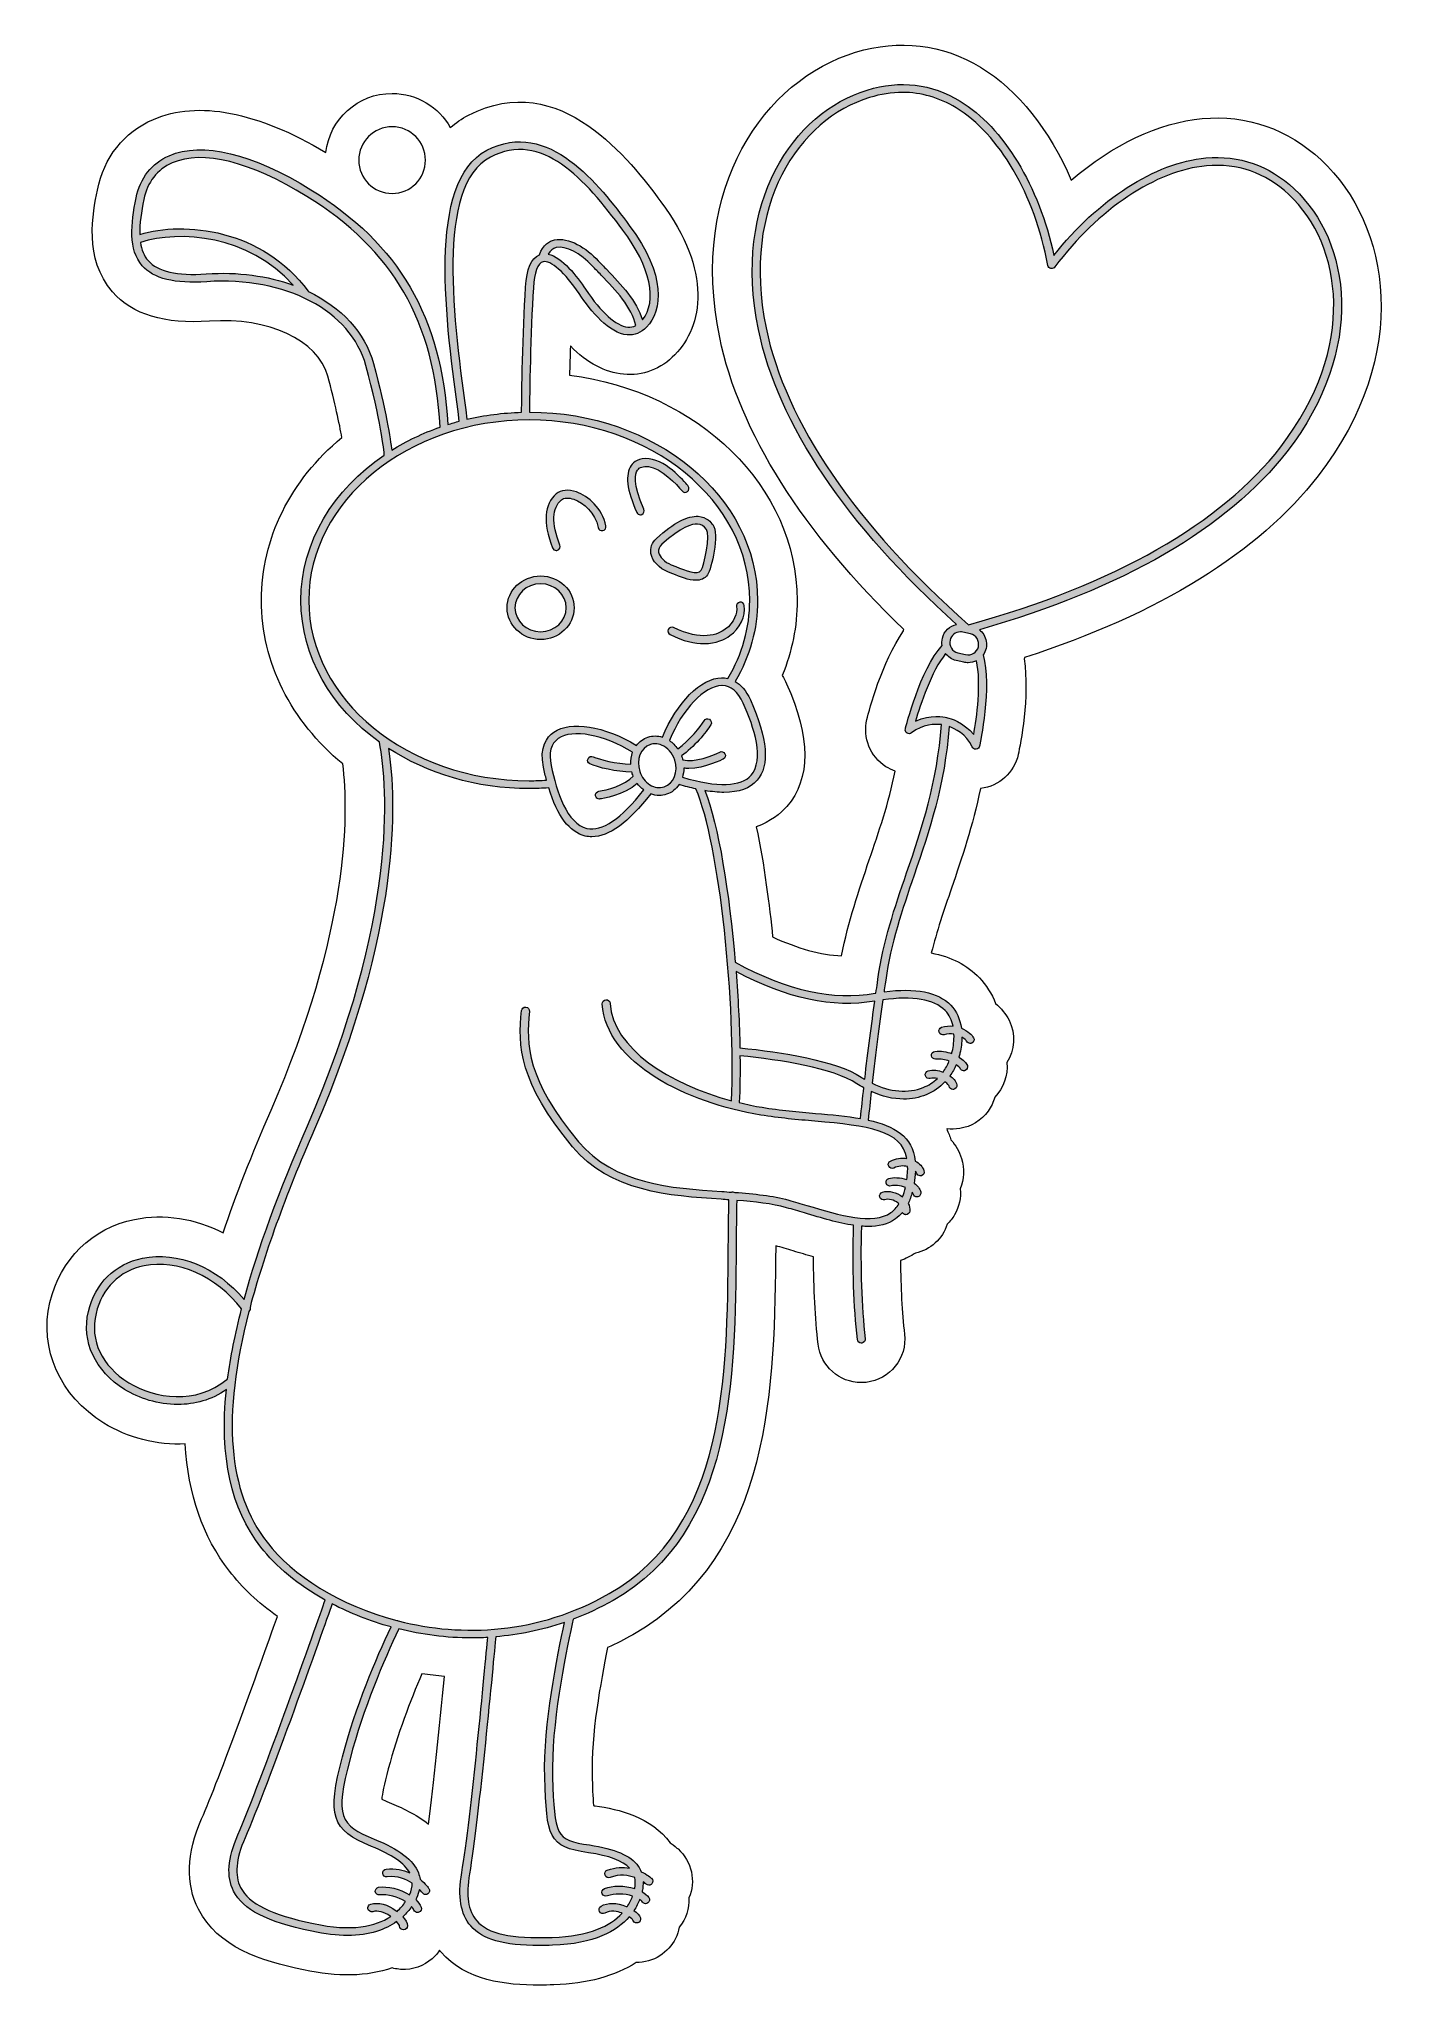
# Model space of a CAD drawing. Header units: inches. Extents: x 1.96 to 8.14, y -9.36 to -0.61.
import ezdxf

# ---------------------------------------------------------------- set-up
doc = ezdxf.new("R2010")
doc.units = ezdxf.units.IN
doc.header["$MEASUREMENT"] = 0
doc.layers.add('1', color=7, linetype='Continuous')

# ---------------------------------------------------------------- blocks, each defined once
blk = doc.blocks.new('block 2')
at = {"layer": '1', "lineweight": 0}
for points, knots in [([(7.6088, -1.2861), (7.4955, -1.1805), (7.3616, -1.1337), (7.2113, -1.1474), (6.9839, -1.168), (6.7249, -1.3346), (6.5281, -1.5852), (6.4613, -1.2737), (6.3017, -1.0102), (6.1064, -0.8919), (5.9772, -0.8136), (5.8365, -0.7969), (5.6884, -0.842), (5.3561, -0.9432), (5.0814, -1.3454), (5.1992, -1.9181), (5.2863, -2.3417), (5.5946, -2.7995), (6.0905, -3.2443), (6.0599, -3.2508), (6.034, -3.2742), (6.0265, -3.3066), (6.024, -3.3177), (6.0238, -3.3287), (6.0256, -3.3392), (5.9265, -3.4477), (5.8627, -3.7028), (5.86, -3.7139), (5.8582, -3.7212), (5.8613, -3.7289), (5.8677, -3.7329), (5.8741, -3.737), (5.8824, -3.7365), (5.8882, -3.7318), (5.9378, -3.6916), (5.9953, -3.6918), (6.0219, -3.6946), (6.0044, -3.9545), (5.9342, -4.1609), (5.8659, -4.3604), (5.8117, -4.5188), (5.7605, -4.6685), (5.7366, -4.8382), (5.7366, -4.8382), (5.7343, -4.855), (5.7343, -4.855), (5.7322, -4.8697), (5.73, -4.8854), (5.7278, -4.9011), (5.7264, -4.9014), (5.7251, -4.9015), (5.7237, -4.9017), (5.5345, -4.9358), (5.3286, -4.8902), (5.0951, -4.7628), (5.0686, -4.452), (5.0198, -4.1449), (4.9589, -3.9911), (4.9898, -3.9962), (5.0184, -3.9991), (5.0439, -3.9991), (5.1121, -3.9991), (5.1614, -3.981), (5.193, -3.9449), (5.2513, -3.8782), (5.2413, -3.7567), (5.1633, -3.5836), (5.1434, -3.5395), (5.1192, -3.5147), (5.0951, -3.5007), (5.1615, -3.3865), (5.1955, -3.2639), (5.1955, -3.1359), (5.1955, -2.6696), (4.7353, -2.2902), (4.1695, -2.2898), (4.1702, -2.2166), (4.174, -1.9304), (4.1871, -1.7307), (4.1917, -1.6616), (4.2071, -1.6201), (4.2305, -1.6139), (4.2645, -1.6048), (4.3295, -1.6624), (4.3927, -1.7572), (4.4464, -1.8377), (4.5275, -1.9353), (4.6089, -1.9427), (4.6418, -1.9454), (4.6711, -1.934), (4.6962, -1.908), (4.7685, -1.8334), (4.786, -1.6739), (4.6184, -1.4505), (4.483, -1.27), (4.2565, -0.9679), (3.9773, -1.1129), (3.7074, -1.2532), (3.7916, -1.8745), (3.8541, -2.3306), (3.8366, -2.3352), (3.8194, -2.3403), (3.8023, -2.3457), (3.7741, -1.8618), (3.5839, -1.5355), (3.1867, -1.29), (2.9232, -1.1273), (2.697, -1.073), (2.5493, -1.1371), (2.47, -1.1715), (2.4186, -1.2372), (2.4006, -1.3272), (2.3775, -1.4429), (2.3648, -1.5598), (2.4283, -1.632), (2.4793, -1.6901), (2.5743, -1.7135), (2.7183, -1.7036), (3.073, -1.6792), (3.3666, -1.8344), (3.434, -2.0807), (3.5013, -2.3267), (3.515, -2.4628), (3.5167, -2.4827), (3.2879, -2.638), (3.1418, -2.8732), (3.1418, -3.1359), (3.1418, -3.3902), (3.2789, -3.6185), (3.4951, -3.7738), (3.5332, -3.9813), (3.5775, -4.5638), (3.1706, -5.4985), (3.0427, -5.7923), (2.9481, -6.0509), (2.8861, -6.2785), (2.7637, -6.1328), (2.5879, -6.0603), (2.4293, -6.0928), (2.3051, -6.1181), (2.2164, -6.2057), (2.186, -6.3333), (2.1541, -6.4669), (2.2164, -6.6008), (2.3486, -6.6828), (2.4141, -6.7234), (2.5001, -6.7506), (2.5885, -6.7506), (2.6632, -6.7506), (2.7396, -6.7309), (2.8067, -6.6836), (2.7752, -6.9872), (2.8273, -7.2176), (2.9614, -7.3915), (3.0284, -7.4784), (3.1286, -7.5613), (3.2508, -7.6296), (3.2148, -7.7319), (2.9629, -8.4457), (2.8581, -8.685), (2.812, -8.7902), (2.8058, -8.8731), (2.8392, -8.9382), (2.8824, -9.0223), (2.9841, -9.0746), (3.1902, -9.1186), (3.2507, -9.1315), (3.3038, -9.1371), (3.3505, -9.1371), (3.4522, -9.1371), (3.523, -9.1104), (3.5723, -9.0753), (3.5805, -9.0843), (3.5854, -9.092), (3.5858, -9.0953), (3.5861, -9.1048), (3.5939, -9.1124), (3.6034, -9.1124), (3.6036, -9.1124), (3.6038, -9.1124), (3.604, -9.1124), (3.6137, -9.112), (3.6214, -9.1038), (3.621, -9.0941), (3.6206, -9.081), (3.6116, -9.0664), (3.5999, -9.0531), (3.616, -9.0383), (3.6289, -9.0227), (3.6395, -9.0074), (3.644, -9.0126), (3.6477, -9.0179), (3.6498, -9.0232), (3.6525, -9.0302), (3.6592, -9.0345), (3.6663, -9.0345), (3.6684, -9.0345), (3.6706, -9.0341), (3.6727, -9.0333), (3.6817, -9.0297), (3.6862, -9.0195), (3.6827, -9.0104), (3.6779, -8.9981), (3.6689, -8.9868), (3.6581, -8.9763), (3.6593, -8.9739), (3.6606, -8.9715), (3.6617, -8.9692), (3.6681, -8.9559), (3.672, -8.9429), (3.6747, -8.93), (3.6827, -8.9385), (3.6872, -8.9449), (3.6879, -8.9458), (3.6913, -8.9508), (3.6968, -8.9534), (3.7024, -8.9534), (3.7058, -8.9534), (3.7093, -8.9524), (3.7123, -8.9504), (3.7204, -8.9449), (3.7224, -8.9339), (3.717, -8.9259), (3.7157, -8.9241), (3.7022, -8.9048), (3.6773, -8.8848), (3.676, -8.8749), (3.6738, -8.8652), (3.6701, -8.8557), (3.6482, -8.7991), (3.5833, -8.7495), (3.4718, -8.7042), (3.3173, -8.6414), (3.293, -8.6062), (3.3627, -8.3431), (3.4232, -8.1148), (3.5141, -7.9019), (3.582, -7.7594), (3.6855, -7.785), (3.7954, -7.8), (3.9089, -7.8), (3.9331, -7.8), (3.9575, -7.7992), (3.9819, -7.7978), (3.9711, -7.9161), (3.9065, -8.6122), (3.8649, -8.8547), (3.8463, -8.9632), (3.8597, -9.0417), (3.9058, -9.0946), (3.9593, -9.156), (4.0506, -9.1825), (4.2147, -9.1825), (4.2334, -9.1825), (4.253, -9.1822), (4.2736, -9.1815), (4.4613, -9.1753), (4.563, -9.1177), (4.6181, -9.0537), (4.6277, -9.0602), (4.6334, -9.066), (4.6344, -9.0684), (4.6366, -9.0761), (4.6437, -9.0812), (4.6514, -9.0812), (4.653, -9.0812), (4.6546, -9.081), (4.6562, -9.0805), (4.6656, -9.0778), (4.671, -9.0681), (4.6684, -9.0587), (4.6649, -9.0466), (4.6534, -9.0352), (4.6395, -9.0255), (4.6506, -9.0085), (4.6589, -8.9915), (4.6651, -8.9753), (4.6701, -8.9789), (4.6744, -8.9828), (4.6773, -8.987), (4.6808, -8.9918), (4.6862, -8.9945), (4.6918, -8.9945), (4.6953, -8.9945), (4.6988, -8.9934), (4.7019, -8.9912), (4.7099, -8.9856), (4.7118, -8.9746), (4.7062, -8.9667), (4.6989, -8.9564), (4.688, -8.948), (4.6757, -8.9408), (4.6762, -8.9385), (4.6769, -8.9361), (4.6773, -8.9339), (4.6801, -8.9206), (4.6808, -8.908), (4.6805, -8.8959), (4.6891, -8.9015), (4.6942, -8.9059), (4.6949, -8.9065), (4.6983, -8.9095), (4.7025, -8.911), (4.7066, -8.911), (4.7115, -8.911), (4.7163, -8.909), (4.7198, -8.9051), (4.7263, -8.8978), (4.7256, -8.8867), (4.7184, -8.8802), (4.7168, -8.8788), (4.6999, -8.864), (4.6723, -8.8511), (4.6688, -8.8423), (4.6645, -8.8339), (4.6589, -8.826), (4.6254, -8.7783), (4.5537, -8.7471), (4.4395, -8.7307), (4.2862, -8.7087), (4.2819, -8.6882), (4.2736, -8.4253), (4.2663, -8.1917), (4.3307, -7.8844), (4.3616, -7.7366), (4.3616, -7.7366), (4.366, -7.7158), (4.366, -7.7158), (4.4263, -7.6928), (4.4864, -7.6651), (4.5457, -7.6313), (5.0887, -7.3215), (5.0942, -6.6401), (5.0991, -6.039), (5.0997, -5.9689), (5.1004, -5.9002), (5.1018, -5.8331), (5.1834, -5.8393), (5.26, -5.8474), (5.3257, -5.866), (5.3527, -5.8736), (5.3796, -5.8817), (5.4062, -5.8896), (5.4836, -5.9128), (5.559, -5.9353), (5.627, -5.9451), (5.6217, -6.137), (5.6275, -6.3098), (5.6445, -6.4588), (5.6456, -6.4678), (5.6532, -6.4744), (5.662, -6.4744), (5.6627, -6.4744), (5.6634, -6.4744), (5.6641, -6.4743), (5.6737, -6.4732), (5.6807, -6.4645), (5.6796, -6.4548), (5.6629, -6.3082), (5.6571, -6.138), (5.6622, -5.949), (5.6724, -5.9498), (5.6824, -5.9502), (5.6922, -5.9502), (5.7392, -5.9502), (5.781, -5.9408), (5.8153, -5.9167), (5.827, -5.9085), (5.8373, -5.8985), (5.8468, -5.8873), (5.8494, -5.8927), (5.8544, -5.8967), (5.8608, -5.8973), (5.8614, -5.8973), (5.8619, -5.8974), (5.8624, -5.8974), (5.8714, -5.8974), (5.8791, -5.8904), (5.8799, -5.8812), (5.881, -5.8694), (5.8784, -5.8575), (5.8729, -5.8464), (5.8802, -5.8313), (5.8863, -5.8146), (5.8912, -5.7961), (5.893, -5.7986), (5.8944, -5.8013), (5.8952, -5.8043), (5.8973, -5.8122), (5.9044, -5.8174), (5.9122, -5.8174), (5.9137, -5.8174), (5.9152, -5.8173), (5.9167, -5.8168), (5.9261, -5.8144), (5.9317, -5.8047), (5.9293, -5.7953), (5.9252, -5.78), (5.9148, -5.7667), (5.8995, -5.756), (5.9022, -5.739), (5.9044, -5.7212), (5.9055, -5.7019), (5.9075, -5.7047), (5.9092, -5.7076), (5.9101, -5.7107), (5.9126, -5.7181), (5.9195, -5.7228), (5.9269, -5.7228), (5.9287, -5.7228), (5.9306, -5.7226), (5.9324, -5.722), (5.9417, -5.7189), (5.9467, -5.7089), (5.9437, -5.6997), (5.9377, -5.6815), (5.9237, -5.6665), (5.9043, -5.6562), (5.8927, -5.5457), (5.8099, -5.4974), (5.6933, -5.4719), (5.6975, -5.4287), (5.702, -5.3861), (5.7067, -5.3441), (5.7557, -5.3662), (5.8052, -5.3777), (5.8524, -5.3777), (5.888, -5.3777), (5.9223, -5.3713), (5.9541, -5.3584), (5.9867, -5.3451), (6.0149, -5.3254), (6.0383, -5.3009), (6.0503, -5.3091), (6.0558, -5.3168), (6.0564, -5.32), (6.0577, -5.3286), (6.0652, -5.3348), (6.0737, -5.3348), (6.0747, -5.3348), (6.0756, -5.3347), (6.0766, -5.3345), (6.0862, -5.333), (6.0927, -5.3239), (6.0911, -5.3143), (6.0882, -5.2962), (6.0729, -5.2822), (6.0608, -5.2736), (6.0717, -5.2582), (6.0811, -5.2414), (6.0887, -5.2233), (6.0981, -5.2298), (6.1045, -5.236), (6.1059, -5.239), (6.1085, -5.2461), (6.1152, -5.2504), (6.1223, -5.2504), (6.1244, -5.2504), (6.1265, -5.25), (6.1286, -5.2492), (6.1377, -5.2458), (6.1423, -5.2356), (6.1388, -5.2265), (6.1346, -5.2156), (6.1205, -5.2015), (6.1006, -5.1892), (6.1022, -5.1834), (6.1041, -5.1778), (6.1054, -5.1718), (6.1111, -5.1464), (6.1139, -5.1226), (6.1143, -5.1), (6.1262, -5.1072), (6.1339, -5.1149), (6.1355, -5.1179), (6.1386, -5.1241), (6.1448, -5.1277), (6.1513, -5.1277), (6.154, -5.1277), (6.1566, -5.1271), (6.1592, -5.1258), (6.1679, -5.1215), (6.1714, -5.1108), (6.1671, -5.1021), (6.1612, -5.0903), (6.1406, -5.0712), (6.1119, -5.0594), (6.1062, -5.018), (6.0906, -4.9828), (6.0646, -4.9557), (6.0074, -4.8961), (5.9061, -4.8763), (5.7642, -4.8957), (5.7659, -4.8837), (5.7676, -4.8713), (5.7692, -4.8599), (5.7692, -4.8599), (5.7716, -4.8431), (5.7716, -4.8431), (5.7949, -4.6767), (5.8456, -4.5286), (5.8993, -4.3718), (5.9678, -4.1716), (6.0382, -3.9644), (6.0566, -3.7027), (6.0817, -3.7118), (6.1336, -3.7367), (6.1605, -3.7947), (6.1634, -3.801), (6.1697, -3.8049), (6.1765, -3.8049), (6.1772, -3.8049), (6.1778, -3.8049), (6.1785, -3.8048), (6.186, -3.804), (6.1922, -3.7984), (6.1937, -3.791), (6.1962, -3.7799), (6.251, -3.5224), (6.2094, -3.3815), (6.2156, -3.3729), (6.2204, -3.3631), (6.2229, -3.3521), (6.2279, -3.3305), (6.2242, -3.3083), (6.2124, -3.2894), (6.2072, -3.281), (6.2004, -3.2739), (6.1928, -3.268), (6.8337, -3.0861), (7.3116, -2.8101), (7.5759, -2.4677), (7.9332, -2.0049), (7.8629, -1.5229), (7.6088, -1.2861)], [0, 0, 0, 0, 1, 1, 1, 2, 2, 2, 3, 3, 3, 4, 4, 4, 5, 5, 5, 6, 6, 6, 7, 7, 7, 8, 8, 8, 9, 9, 9, 10, 10, 10, 11, 11, 11, 12, 12, 12, 13, 13, 13, 14, 14, 14, 15, 15, 15, 16, 16, 16, 17, 17, 17, 18, 18, 18, 19, 19, 19, 20, 20, 20, 21, 21, 21, 22, 22, 22, 23, 23, 23, 24, 24, 24, 25, 25, 25, 26, 26, 26, 27, 27, 27, 28, 28, 28, 29, 29, 29, 30, 30, 30, 31, 31, 31, 32, 32, 32, 33, 33, 33, 34, 34, 34, 35, 35, 35, 36, 36, 36, 37, 37, 37, 38, 38, 38, 39, 39, 39, 40, 40, 40, 41, 41, 41, 42, 42, 42, 43, 43, 43, 44, 44, 44, 45, 45, 45, 46, 46, 46, 47, 47, 47, 48, 48, 48, 49, 49, 49, 50, 50, 50, 51, 51, 51, 52, 52, 52, 53, 53, 53, 54, 54, 54, 55, 55, 55, 56, 56, 56, 57, 57, 57, 58, 58, 58, 59, 59, 59, 60, 60, 60, 61, 61, 61, 62, 62, 62, 63, 63, 63, 64, 64, 64, 65, 65, 65, 66, 66, 66, 67, 67, 67, 68, 68, 68, 69, 69, 69, 70, 70, 70, 71, 71, 71, 72, 72, 72, 73, 73, 73, 74, 74, 74, 75, 75, 75, 76, 76, 76, 77, 77, 77, 78, 78, 78, 79, 79, 79, 80, 80, 80, 81, 81, 81, 82, 82, 82, 83, 83, 83, 84, 84, 84, 85, 85, 85, 86, 86, 86, 87, 87, 87, 88, 88, 88, 89, 89, 89, 90, 90, 90, 91, 91, 91, 92, 92, 92, 93, 93, 93, 94, 94, 94, 95, 95, 95, 96, 96, 96, 97, 97, 97, 98, 98, 98, 99, 99, 99, 100, 100, 100, 101, 101, 101, 102, 102, 102, 103, 103, 103, 104, 104, 104, 105, 105, 105, 106, 106, 106, 107, 107, 107, 108, 108, 108, 109, 109, 109, 110, 110, 110, 111, 111, 111, 112, 112, 112, 113, 113, 113, 114, 114, 114, 115, 115, 115, 116, 116, 116, 117, 117, 117, 118, 118, 118, 119, 119, 119, 120, 120, 120, 121, 121, 121, 122, 122, 122, 123, 123, 123, 124, 124, 124, 125, 125, 125, 126, 126, 126, 127, 127, 127, 128, 128, 128, 129, 129, 129, 130, 130, 130, 131, 131, 131, 132, 132, 132, 133, 133, 133, 134, 134, 134, 135, 135, 135, 136, 136, 136, 137, 137, 137, 138, 138, 138, 139, 139, 139, 140, 140, 140, 141, 141, 141, 142, 142, 142, 143, 143, 143, 144, 144, 144, 145, 145, 145, 146, 146, 146, 147, 147, 147, 148, 148, 148, 149, 149, 149, 150, 150, 150, 151, 151, 151, 152, 152, 152, 153, 153, 153, 154, 154, 154, 155, 155, 155, 156, 156, 156, 157, 157, 157, 158, 158, 158, 159, 159, 159, 160, 160, 160, 161, 161, 161, 162, 162, 162, 163, 163, 163, 164, 164, 164, 165, 165, 165, 166, 166, 166, 167, 167, 167, 168, 168, 168, 169, 169, 169, 170, 170, 170, 171, 171, 171, 172, 172, 172, 173, 173, 173, 174, 174, 174, 175, 175, 175, 176, 176, 176, 177, 177, 177, 178, 178, 178, 178]), ([(7.548, -2.4461), (7.2829, -2.7895), (6.7976, -3.0657), (6.1442, -3.2454), (5.6359, -2.7971), (5.3211, -2.3358), (5.2337, -1.911), (5.1202, -1.3589), (5.3817, -0.9723), (5.6987, -0.8758), (5.7492, -0.8604), (5.7987, -0.8527), (5.8471, -0.8527), (5.9312, -0.8527), (6.0119, -0.8759), (6.0882, -0.9221), (6.2831, -1.0402), (6.4413, -1.3115), (6.5011, -1.6301), (6.5024, -1.6369), (6.5077, -1.6424), (6.5145, -1.644), (6.5213, -1.6456), (6.5284, -1.6429), (6.5326, -1.6374), (6.7262, -1.3774), (6.9875, -1.2031), (7.2145, -1.1826), (7.3541, -1.1699), (7.479, -1.2134), (7.5847, -1.3119), (7.8272, -1.5379), (7.8924, -2), (7.548, -2.4461)], [0, 0, 0, 0, 1, 1, 1, 2, 2, 2, 3, 3, 3, 4, 4, 4, 5, 5, 5, 6, 6, 6, 7, 7, 7, 8, 8, 8, 9, 9, 9, 10, 10, 10, 11, 11, 11, 11]), ([(3.9936, -1.1442), (4.2267, -1.0232), (4.4161, -1.2396), (4.5901, -1.4716), (4.7134, -1.6359), (4.7466, -1.7926), (4.6774, -1.8756), (4.6531, -1.7906), (4.5816, -1.7159), (4.5173, -1.6493), (4.5041, -1.6356), (4.4911, -1.6223), (4.4791, -1.6093), (4.4263, -1.5523), (4.3453, -1.5012), (4.2825, -1.5156), (4.26, -1.5207), (4.2306, -1.5369), (4.2141, -1.5828), (4.1779, -1.5975), (4.1574, -1.6449), (4.1519, -1.7283), (4.1387, -1.9298), (4.1349, -2.2185), (4.1342, -2.2905), (4.0493, -2.2928), (3.967, -2.3037), (3.8885, -2.3221), (3.8275, -1.8767), (3.7463, -1.2727), (3.9936, -1.1442)], [0, 0, 0, 0, 1, 1, 1, 2, 2, 2, 3, 3, 3, 4, 4, 4, 5, 5, 5, 6, 6, 6, 7, 7, 7, 8, 8, 8, 9, 9, 9, 10, 10, 10, 10]), ([(3.468, -2.0714), (3.4295, -1.9308), (3.3227, -1.8184), (3.1753, -1.7479), (3.175, -1.7474), (3.1749, -1.7468), (3.1746, -1.7464), (2.969, -1.4667), (2.6171, -1.4296), (2.4172, -1.4914), (2.4159, -1.443), (2.4243, -1.3885), (2.4352, -1.3341), (2.4508, -1.256), (2.4951, -1.1991), (2.5633, -1.1694), (2.7002, -1.1101), (2.9148, -1.1636), (3.1681, -1.3201), (3.5571, -1.5605), (3.7422, -1.8806), (3.7678, -2.357), (3.6898, -2.3843), (3.6168, -2.4195), (3.55, -2.4612), (3.5445, -2.4127), (3.526, -2.2834), (3.468, -2.0714)], [0, 0, 0, 0, 1, 1, 1, 2, 2, 2, 3, 3, 3, 4, 4, 4, 5, 5, 5, 6, 6, 6, 7, 7, 7, 8, 8, 8, 9, 9, 9, 9]), ([(2.7159, -1.6684), (2.5835, -1.6776), (2.4981, -1.658), (2.4547, -1.6087), (2.4356, -1.5869), (2.4252, -1.559), (2.4203, -1.5273), (2.5962, -1.4693), (2.9058, -1.4944), (3.1069, -1.719), (2.9924, -1.6774), (2.8588, -1.6586), (2.7159, -1.6684)], [0, 0, 0, 0, 1, 1, 1, 2, 2, 2, 3, 3, 3, 4, 4, 4, 4]), ([(4.422, -1.7376), (4.384, -1.6806), (4.3166, -1.5928), (4.2538, -1.5796), (4.2626, -1.5634), (4.2747, -1.5535), (4.2904, -1.55), (4.332, -1.5404), (4.3991, -1.5747), (4.4532, -1.6333), (4.4654, -1.6464), (4.4785, -1.66), (4.4919, -1.6739), (4.5574, -1.7416), (4.6309, -1.8183), (4.6473, -1.9008), (4.6363, -1.9063), (4.6247, -1.9088), (4.6121, -1.9075), (4.5594, -1.9027), (4.4919, -1.8424), (4.422, -1.7376)], [0, 0, 0, 0, 1, 1, 1, 2, 2, 2, 3, 3, 3, 4, 4, 4, 5, 5, 5, 6, 6, 6, 7, 7, 7, 7]), ([(3.1771, -3.1359), (3.1771, -2.6888), (3.6219, -2.3251), (4.1687, -2.3251), (4.7154, -2.3251), (5.1602, -2.6888), (5.1602, -3.1359), (5.1602, -3.2592), (5.1271, -3.3774), (5.0621, -3.4875), (5.0521, -3.4852), (5.0425, -3.484), (5.0336, -3.4838), (4.941, -3.4856), (4.8322, -3.595), (4.7672, -3.7506), (4.7456, -3.744), (4.7235, -3.7437), (4.7025, -3.7504), (4.6812, -3.7573), (4.6639, -3.7708), (4.6507, -3.7881), (4.5069, -3.7004), (4.3549, -3.6755), (4.2789, -3.7283), (4.2475, -3.7501), (4.2138, -3.7951), (4.2323, -3.8851), (4.2366, -3.9059), (4.2413, -3.9253), (4.2462, -3.944), (4.2201, -3.9458), (4.1956, -3.9468), (4.1687, -3.9468), (3.6219, -3.9468), (3.1771, -3.583), (3.1771, -3.1359)], [0, 0, 0, 0, 1, 1, 1, 2, 2, 2, 3, 3, 3, 4, 4, 4, 5, 5, 5, 6, 6, 6, 7, 7, 7, 8, 8, 8, 9, 9, 9, 10, 10, 10, 11, 11, 11, 12, 12, 12, 12]), ([(6.0609, -3.3146), (6.066, -3.2925), (6.0857, -3.2776), (6.1075, -3.2776), (6.111, -3.2776), (6.1146, -3.278), (6.1182, -3.2788), (6.1182, -3.2788), (6.1528, -3.2868), (6.1528, -3.2868), (6.1651, -3.2897), (6.1757, -3.2972), (6.1825, -3.3081), (6.1893, -3.3189), (6.1914, -3.3317), (6.1885, -3.3441), (6.1826, -3.3698), (6.157, -3.3857), (6.1312, -3.3799), (6.1312, -3.3799), (6.0967, -3.3719), (6.0967, -3.3719), (6.0843, -3.369), (6.0738, -3.3615), (6.067, -3.3506), (6.0602, -3.3398), (6.058, -3.3269), (6.0609, -3.3146)], [0, 0, 0, 0, 1, 1, 1, 2, 2, 2, 3, 3, 3, 4, 4, 4, 5, 5, 5, 6, 6, 6, 7, 7, 7, 8, 8, 8, 9, 9, 9, 9]), ([(6.1676, -3.7395), (6.1222, -3.6821), (6.0587, -3.6658), (6.0503, -3.6639), (6.0503, -3.6639), (6.0448, -3.6626), (6.0448, -3.6626), (6.0364, -3.6606), (5.9721, -3.6474), (5.9061, -3.679), (5.9276, -3.6051), (5.9767, -3.4549), (6.0413, -3.3748), (6.0526, -3.39), (6.0689, -3.4017), (6.0888, -3.4063), (6.0888, -3.4063), (6.1233, -3.4143), (6.1233, -3.4143), (6.1296, -3.4157), (6.1358, -3.4164), (6.142, -3.4164), (6.1554, -3.4164), (6.1683, -3.413), (6.1798, -3.4071), (6.2026, -3.5074), (6.1808, -3.6637), (6.1676, -3.7395)], [0, 0, 0, 0, 1, 1, 1, 2, 2, 2, 3, 3, 3, 4, 4, 4, 5, 5, 5, 6, 6, 6, 7, 7, 7, 8, 8, 8, 9, 9, 9, 9]), ([(5.1311, -3.5982), (5.1805, -3.7077), (5.2268, -3.8527), (5.1665, -3.9217), (5.1205, -3.9741), (5.0163, -3.9771), (4.8573, -3.9313), (4.8614, -3.9183), (4.8637, -3.9046), (4.8638, -3.8903), (4.8711, -3.8913), (4.8787, -3.8919), (4.8864, -3.8919), (4.9575, -3.8919), (5.0371, -3.8512), (5.0412, -3.8491), (5.0499, -3.8447), (5.0533, -3.834), (5.0488, -3.8254), (5.0443, -3.8167), (5.0336, -3.8134), (5.025, -3.8178), (4.9959, -3.8329), (4.912, -3.8667), (4.859, -3.853), (4.8582, -3.8495), (4.8578, -3.8461), (4.8567, -3.8427), (4.8558, -3.84), (4.8543, -3.8377), (4.8533, -3.8351), (4.9076, -3.7964), (4.9665, -3.7284), (4.9855, -3.6948), (4.9903, -3.6863), (4.9873, -3.6755), (4.9789, -3.6707), (4.9704, -3.6659), (4.9596, -3.6689), (4.9548, -3.6774), (4.9406, -3.7026), (4.8883, -3.7658), (4.8367, -3.8037), (4.8263, -3.7886), (4.8137, -3.7757), (4.799, -3.7659), (4.8578, -3.6241), (4.9561, -3.5206), (5.0343, -3.5191), (5.0348, -3.5191), (5.0354, -3.5191), (5.036, -3.5191), (5.0755, -3.5191), (5.1075, -3.5457), (5.1311, -3.5982)], [0, 0, 0, 0, 1, 1, 1, 2, 2, 2, 3, 3, 3, 4, 4, 4, 5, 5, 5, 6, 6, 6, 7, 7, 7, 8, 8, 8, 9, 9, 9, 10, 10, 10, 11, 11, 11, 12, 12, 12, 13, 13, 13, 14, 14, 14, 15, 15, 15, 16, 16, 16, 17, 17, 17, 18, 18, 18, 18]), ([(4.2669, -3.8781), (4.2552, -3.8208), (4.266, -3.7802), (4.299, -3.7572), (4.3632, -3.7127), (4.5031, -3.7389), (4.6336, -3.8189), (4.6274, -3.8353), (4.6244, -3.8533), (4.6248, -3.872), (4.5612, -3.8712), (4.4823, -3.8509), (4.4562, -3.8389), (4.4475, -3.8349), (4.4369, -3.8387), (4.4329, -3.8476), (4.4288, -3.8564), (4.4326, -3.8669), (4.4415, -3.871), (4.4762, -3.8869), (4.5626, -3.9075), (4.629, -3.9075), (4.6293, -3.9075), (4.6296, -3.9075), (4.6299, -3.9075), (4.6306, -3.9102), (4.6309, -3.9129), (4.6317, -3.9155), (4.6329, -3.9191), (4.6346, -3.9223), (4.636, -3.9257), (4.6007, -3.9672), (4.5139, -3.9889), (4.4816, -3.9938), (4.472, -3.9953), (4.4654, -4.0042), (4.4668, -4.0139), (4.4681, -4.0226), (4.4756, -4.0289), (4.4842, -4.0289), (4.4851, -4.0289), (4.486, -4.0288), (4.4869, -4.0287), (4.4919, -4.0279), (4.5986, -4.0112), (4.6539, -3.9586), (4.6623, -3.9701), (4.6724, -3.9798), (4.6836, -3.9881), (4.5819, -4.1179), (4.496, -4.1764), (4.4279, -4.1608), (4.3386, -4.1403), (4.2911, -3.9957), (4.2669, -3.8781)], [0, 0, 0, 0, 1, 1, 1, 2, 2, 2, 3, 3, 3, 4, 4, 4, 5, 5, 5, 6, 6, 6, 7, 7, 7, 8, 8, 8, 9, 9, 9, 10, 10, 10, 11, 11, 11, 12, 12, 12, 13, 13, 13, 14, 14, 14, 15, 15, 15, 16, 16, 16, 17, 17, 17, 18, 18, 18, 18]), ([(5.8671, -5.6443), (5.8423, -5.6409), (5.8162, -5.6446), (5.7931, -5.6562), (5.7844, -5.6605), (5.7808, -5.6711), (5.7852, -5.6798), (5.7896, -5.6885), (5.8001, -5.6921), (5.8089, -5.6877), (5.8278, -5.6782), (5.8503, -5.6762), (5.8703, -5.681), (5.8704, -5.6872), (5.8707, -5.6931), (5.8703, -5.6997), (5.8695, -5.7139), (5.8681, -5.7271), (5.8664, -5.7397), (5.837, -5.7299), (5.8049, -5.7286), (5.7857, -5.7343), (5.7764, -5.7371), (5.7711, -5.7469), (5.7739, -5.7563), (5.7767, -5.7656), (5.7865, -5.7711), (5.7958, -5.7681), (5.81, -5.7638), (5.8372, -5.7663), (5.8601, -5.7751), (5.8567, -5.7902), (5.8528, -5.8043), (5.8478, -5.8168), (5.8213, -5.7961), (5.785, -5.7877), (5.7569, -5.7963), (5.7476, -5.7992), (5.7423, -5.809), (5.7451, -5.8184), (5.7479, -5.8277), (5.7577, -5.833), (5.7671, -5.8301), (5.7849, -5.8247), (5.8097, -5.8309), (5.8273, -5.8453), (5.8285, -5.8462), (5.8299, -5.8476), (5.8312, -5.8489), (5.8211, -5.8647), (5.8092, -5.8779), (5.7951, -5.8878), (5.7138, -5.9447), (5.5693, -5.9016), (5.4164, -5.8558), (5.3895, -5.8479), (5.3624, -5.8397), (5.3353, -5.832), (5.2635, -5.8117), (5.1807, -5.8035), (5.0929, -5.7972), (5.0905, -5.7958), (5.0878, -5.7949), (5.0849, -5.7948), (5.0829, -5.7949), (5.0809, -5.7954), (5.0789, -5.7962), (5.0641, -5.7952), (5.0494, -5.7941), (5.0343, -5.7931), (4.8071, -5.7779), (4.5496, -5.7608), (4.3902, -5.5693), (4.1585, -5.2907), (4.1535, -5.1335), (4.1692, -4.984), (4.1702, -4.9743), (4.1632, -4.9656), (4.1535, -4.9646), (4.1433, -4.9635), (4.1351, -4.9706), (4.1341, -4.9803), (4.1176, -5.1376), (4.1226, -5.3027), (4.3631, -5.5918), (4.5321, -5.795), (4.7977, -5.8127), (5.032, -5.8282), (5.0437, -5.829), (5.055, -5.8299), (5.0665, -5.8307), (5.0651, -5.8984), (5.0644, -5.9679), (5.0639, -6.0387), (5.059, -6.6303), (5.0536, -7.3009), (4.5282, -7.6006), (4.2085, -7.783), (3.8671, -7.7969), (3.5798, -7.7235), (3.5797, -7.7234), (3.5797, -7.7233), (3.5796, -7.7233), (3.5773, -7.7222), (3.5748, -7.7217), (3.5724, -7.7217), (3.316, -7.6546), (3.1034, -7.518), (2.9894, -7.37), (2.8133, -7.1416), (2.7849, -6.8094), (2.9082, -6.332), (2.913, -6.3273), (2.9147, -6.3206), (2.9128, -6.3144), (2.974, -6.0825), (3.0704, -5.8169), (3.2029, -5.5125), (3.5936, -4.6152), (3.5718, -4.0371), (3.5355, -3.8013), (3.7101, -3.9144), (3.9299, -3.9821), (4.1687, -3.9821), (4.1992, -3.9821), (4.2262, -3.9809), (4.2563, -3.9787), (4.2949, -4.1057), (4.3496, -4.179), (4.42, -4.1952), (4.43, -4.1975), (4.4402, -4.1987), (4.4506, -4.1986), (4.5275, -4.1986), (4.6144, -4.1348), (4.7148, -4.0056), (4.7274, -4.0103), (4.7404, -4.0129), (4.7534, -4.0129), (4.7643, -4.0129), (4.7753, -4.0112), (4.7859, -4.0078), (4.8097, -4.0001), (4.8289, -3.9843), (4.8424, -3.9639), (4.8689, -3.9716), (4.8937, -3.9778), (4.9174, -3.983), (4.9175, -3.9832), (4.9174, -3.9834), (4.9175, -3.9837), (5.0259, -4.225), (5.0984, -4.9682), (5.0781, -5.385), (4.7986, -5.3102), (4.5452, -5.1507), (4.5323, -4.9478), (4.5318, -4.9381), (4.5242, -4.9303), (4.5136, -4.9313), (4.5039, -4.9319), (4.4965, -4.9403), (4.4971, -4.95), (4.514, -5.2162), (4.8785, -5.3956), (5.21, -5.4496), (5.293, -5.4632), (5.3746, -5.4703), (5.4535, -5.4771), (5.6948, -5.4981), (5.8429, -5.518), (5.8671, -5.6443)], [0, 0, 0, 0, 1, 1, 1, 2, 2, 2, 3, 3, 3, 4, 4, 4, 5, 5, 5, 6, 6, 6, 7, 7, 7, 8, 8, 8, 9, 9, 9, 10, 10, 10, 11, 11, 11, 12, 12, 12, 13, 13, 13, 14, 14, 14, 15, 15, 15, 16, 16, 16, 17, 17, 17, 18, 18, 18, 19, 19, 19, 20, 20, 20, 21, 21, 21, 22, 22, 22, 23, 23, 23, 24, 24, 24, 25, 25, 25, 26, 26, 26, 27, 27, 27, 28, 28, 28, 29, 29, 29, 30, 30, 30, 31, 31, 31, 32, 32, 32, 33, 33, 33, 34, 34, 34, 35, 35, 35, 36, 36, 36, 37, 37, 37, 38, 38, 38, 39, 39, 39, 40, 40, 40, 41, 41, 41, 42, 42, 42, 43, 43, 43, 44, 44, 44, 45, 45, 45, 46, 46, 46, 47, 47, 47, 48, 48, 48, 49, 49, 49, 50, 50, 50, 51, 51, 51, 52, 52, 52, 53, 53, 53, 54, 54, 54, 55, 55, 55, 56, 56, 56, 57, 57, 57, 57]), ([(4.7114, -3.9651), (4.6901, -3.952), (4.6737, -3.9306), (4.6653, -3.9046), (4.6483, -3.8522), (4.6699, -3.7981), (4.7134, -3.784), (4.7203, -3.7817), (4.7275, -3.7806), (4.7348, -3.7806), (4.7446, -3.7806), (4.7545, -3.7826), (4.7641, -3.7865), (4.791, -3.7976), (4.8131, -3.8226), (4.8231, -3.8536), (4.8401, -3.906), (4.8185, -3.9601), (4.775, -3.9742), (4.7543, -3.981), (4.7318, -3.9776), (4.7114, -3.9651)], [0, 0, 0, 0, 1, 1, 1, 2, 2, 2, 3, 3, 3, 4, 4, 4, 5, 5, 5, 6, 6, 6, 7, 7, 7, 7]), ([(5.7227, -4.9376), (5.7084, -5.0404), (5.6923, -5.1601), (5.6774, -5.2888), (5.6721, -5.2856), (5.6667, -5.2828), (5.6615, -5.2794), (5.5467, -5.2042), (5.3043, -5.1663), (5.1159, -5.1475), (5.1138, -5.0391), (5.1078, -4.9221), (5.0985, -4.8047), (5.3282, -4.9262), (5.5328, -4.9697), (5.7227, -4.9376)], [0, 0, 0, 0, 1, 1, 1, 2, 2, 2, 3, 3, 3, 4, 4, 4, 5, 5, 5, 5]), ([(6.0391, -4.9801), (6.0583, -5.0001), (6.0691, -5.0243), (6.0746, -5.0496), (6.0585, -5.0479), (6.0412, -5.0492), (6.0232, -5.0549), (6.014, -5.0578), (6.0088, -5.0677), (6.0117, -5.077), (6.0146, -5.0862), (6.0247, -5.0914), (6.0339, -5.0885), (6.0501, -5.0834), (6.0652, -5.0837), (6.0788, -5.0864), (6.0797, -5.1137), (6.0762, -5.1408), (6.071, -5.1642), (6.0703, -5.1673), (6.0692, -5.1703), (6.0684, -5.1734), (6.0459, -5.1651), (6.0198, -5.1604), (5.9926, -5.1632), (5.9829, -5.1642), (5.9759, -5.1729), (5.9769, -5.1826), (5.978, -5.1923), (5.9864, -5.1991), (5.9963, -5.1983), (6.019, -5.196), (6.0399, -5.2003), (6.0573, -5.2069), (6.0499, -5.225), (6.0406, -5.2417), (6.0295, -5.2566), (6.0088, -5.2486), (5.9845, -5.2443), (5.9623, -5.2507), (5.953, -5.2534), (5.9476, -5.2632), (5.9502, -5.2726), (5.9529, -5.2819), (5.9625, -5.2874), (5.9721, -5.2846), (5.9816, -5.2819), (5.9929, -5.2827), (6.0039, -5.2854), (5.9857, -5.3023), (5.9646, -5.316), (5.9408, -5.3257), (5.8729, -5.3533), (5.7913, -5.3458), (5.7108, -5.3069), (5.7266, -5.1689), (5.744, -5.0407), (5.7591, -4.9321), (5.8928, -4.9124), (5.9896, -4.9285), (6.0391, -4.9801)], [0, 0, 0, 0, 1, 1, 1, 2, 2, 2, 3, 3, 3, 4, 4, 4, 5, 5, 5, 6, 6, 6, 7, 7, 7, 8, 8, 8, 9, 9, 9, 10, 10, 10, 11, 11, 11, 12, 12, 12, 13, 13, 13, 14, 14, 14, 15, 15, 15, 16, 16, 16, 17, 17, 17, 18, 18, 18, 19, 19, 19, 20, 20, 20, 20]), ([(5.6585, -5.4651), (5.5971, -5.4544), (5.5283, -5.4482), (5.4565, -5.442), (5.3783, -5.4352), (5.2974, -5.4281), (5.2157, -5.4148), (5.1814, -5.4093), (5.1471, -5.402), (5.113, -5.3938), (5.1162, -5.3303), (5.1174, -5.2592), (5.1164, -5.1831), (5.3003, -5.2015), (5.534, -5.2381), (5.6421, -5.3089), (5.6524, -5.3156), (5.6627, -5.3216), (5.673, -5.3274), (5.6679, -5.3725), (5.6631, -5.4184), (5.6585, -5.4651)], [0, 0, 0, 0, 1, 1, 1, 2, 2, 2, 3, 3, 3, 4, 4, 4, 5, 5, 5, 6, 6, 6, 7, 7, 7, 7]), ([(2.8081, -6.6384), (2.6722, -6.7518), (2.4843, -6.7253), (2.3672, -6.6528), (2.2465, -6.578), (2.1916, -6.4617), (2.2203, -6.3415), (2.2474, -6.2278), (2.3262, -6.1497), (2.4363, -6.1273), (2.587, -6.0966), (2.7618, -6.1744), (2.8749, -6.3211), (2.8458, -6.4337), (2.8249, -6.5386), (2.8123, -6.6361), (2.8109, -6.6368), (2.8094, -6.6373), (2.8081, -6.6384)], [0, 0, 0, 0, 1, 1, 1, 2, 2, 2, 3, 3, 3, 4, 4, 4, 5, 5, 5, 6, 6, 6, 6]), ([(3.3286, -8.3341), (3.2582, -8.5999), (3.2788, -8.6639), (3.4585, -8.7368), (3.5516, -8.7747), (3.608, -8.8138), (3.6311, -8.8562), (3.6024, -8.843), (3.567, -8.8344), (3.5251, -8.8391), (3.5154, -8.8402), (3.5084, -8.849), (3.5095, -8.8587), (3.5106, -8.8684), (3.5195, -8.8751), (3.5291, -8.8742), (3.5779, -8.8683), (3.6161, -8.8843), (3.6428, -8.9026), (3.6426, -8.9188), (3.6386, -8.9358), (3.6298, -8.954), (3.6298, -8.954), (3.6298, -8.9541), (3.6298, -8.9541), (3.5881, -8.9284), (3.5321, -8.9145), (3.4912, -8.9203), (3.4816, -8.9216), (3.4748, -8.9305), (3.4762, -8.9401), (3.4775, -8.9498), (3.487, -8.9563), (3.4961, -8.9552), (3.5313, -8.9502), (3.5787, -8.9643), (3.6121, -8.9851), (3.6019, -9.0004), (3.5894, -9.0154), (3.5742, -9.0292), (3.573, -9.0282), (3.5717, -9.0272), (3.5704, -9.0262), (3.5319, -8.9978), (3.49, -8.9871), (3.4556, -8.9964), (3.4462, -8.999), (3.4407, -9.0087), (3.4432, -9.0181), (3.4458, -9.0275), (3.4554, -9.033), (3.4649, -9.0305), (3.487, -9.0244), (3.5154, -9.0317), (3.5431, -9.0502), (3.544, -9.0508), (3.5446, -9.0514), (3.5455, -9.052), (3.4778, -9.0972), (3.3698, -9.1209), (3.1976, -9.0841), (3.0056, -9.0431), (2.9078, -8.9947), (2.8706, -8.9221), (2.8424, -8.867), (2.8488, -8.7941), (2.8904, -8.6991), (2.994, -8.4626), (3.2398, -7.7672), (3.2821, -7.647), (3.3625, -7.6889), (3.4518, -7.7243), (3.5471, -7.7506), (3.4789, -7.8945), (3.3889, -8.1065), (3.3286, -8.3341)], [0, 0, 0, 0, 1, 1, 1, 2, 2, 2, 3, 3, 3, 4, 4, 4, 5, 5, 5, 6, 6, 6, 7, 7, 7, 8, 8, 8, 9, 9, 9, 10, 10, 10, 11, 11, 11, 12, 12, 12, 13, 13, 13, 14, 14, 14, 15, 15, 15, 16, 16, 16, 17, 17, 17, 18, 18, 18, 19, 19, 19, 20, 20, 20, 21, 21, 21, 22, 22, 22, 23, 23, 23, 24, 24, 24, 25, 25, 25, 25]), ([(4.2383, -8.4264), (4.2468, -8.6944), (4.2534, -8.7396), (4.4345, -8.7656), (4.5277, -8.779), (4.5885, -8.8017), (4.62, -8.8345), (4.5908, -8.8293), (4.5567, -8.8299), (4.5196, -8.8437), (4.5105, -8.8471), (4.5059, -8.8573), (4.5093, -8.8664), (4.5127, -8.8755), (4.5228, -8.8802), (4.532, -8.8768), (4.5755, -8.8605), (4.6143, -8.8664), (4.6432, -8.8771), (4.6464, -8.8917), (4.6466, -8.9078), (4.6429, -8.926), (4.5983, -8.9121), (4.5435, -8.9121), (4.5069, -8.9268), (4.4978, -8.9304), (4.4934, -8.9407), (4.497, -8.9497), (4.5007, -8.9587), (4.5109, -8.9631), (4.5199, -8.9595), (4.551, -8.9471), (4.5977, -8.9491), (4.6332, -8.9603), (4.6274, -8.9765), (4.6194, -8.9927), (4.6089, -9.0085), (4.6077, -9.008), (4.6064, -9.0074), (4.6052, -9.0069), (4.5628, -8.9893), (4.5213, -8.9889), (4.4913, -9.0056), (4.4828, -9.0104), (4.4797, -9.0211), (4.4845, -9.0296), (4.4893, -9.0382), (4.5001, -9.0411), (4.5085, -9.0364), (4.5338, -9.0222), (4.5663, -9.0303), (4.5836, -9.0363), (4.5846, -9.0367), (4.5854, -9.0372), (4.5864, -9.0375), (4.5339, -9.0945), (4.4396, -9.1407), (4.2724, -9.1462), (4.0855, -9.1524), (3.9834, -9.13), (3.9324, -9.0714), (3.8937, -9.027), (3.883, -8.9581), (3.8997, -8.8607), (3.9422, -8.6126), (4.0086, -7.8942), (4.0176, -7.7949), (4.1198, -7.7864), (4.2236, -7.7656), (4.327, -7.73), (4.2957, -7.8792), (4.2309, -8.1889), (4.2383, -8.4264)], [0, 0, 0, 0, 1, 1, 1, 2, 2, 2, 3, 3, 3, 4, 4, 4, 5, 5, 5, 6, 6, 6, 7, 7, 7, 8, 8, 8, 9, 9, 9, 10, 10, 10, 11, 11, 11, 12, 12, 12, 13, 13, 13, 14, 14, 14, 15, 15, 15, 16, 16, 16, 17, 17, 17, 18, 18, 18, 19, 19, 19, 20, 20, 20, 21, 21, 21, 22, 22, 22, 23, 23, 23, 24, 24, 24, 24])]:
    blk.add_open_spline(points, degree=3, knots=knots, dxfattribs=at)
blk = doc.blocks.new('block 3')
at = {"layer": '1', "lineweight": 0}
for points in [[(4.3705, -3.1692), (4.3705, -3.0904), (4.3029, -3.0262), (4.2198, -3.0262), (4.1368, -3.0262), (4.0692, -3.0904), (4.0692, -3.1692), (4.0692, -3.248), (4.1368, -3.3121), (4.2198, -3.3121), (4.3029, -3.3121), (4.3705, -3.248), (4.3705, -3.1692)], [(4.1045, -3.1692), (4.1045, -3.1098), (4.1562, -3.0615), (4.2198, -3.0615), (4.2834, -3.0615), (4.3352, -3.1098), (4.3352, -3.1692), (4.3352, -3.2285), (4.2834, -3.2768), (4.2198, -3.2768), (4.1562, -3.2768), (4.1045, -3.2285), (4.1045, -3.1692)]]:
    blk.add_open_spline(points, degree=3, knots=[0, 0, 0, 0, 1, 1, 1, 2, 2, 2, 3, 3, 3, 4, 4, 4, 4], dxfattribs=at)
blk = doc.blocks.new('block 4')
at = {"layer": '1', "lineweight": 0}
for points, knots in [([(4.7159, -2.9257), (4.7221, -2.9596), (4.753, -2.9922), (4.7946, -3.0087), (4.7946, -3.0087), (4.8143, -3.0167), (4.8143, -3.0167), (4.8474, -3.0303), (4.8854, -3.0459), (4.9176, -3.0459), (4.9388, -3.0459), (4.9574, -3.0392), (4.9706, -3.0208), (4.9874, -2.9971), (5.0262, -2.8363), (4.9935, -2.7951), (4.9869, -2.7867), (4.9667, -2.7613), (4.9289, -2.7582), (4.8815, -2.7545), (4.8193, -2.7868), (4.741, -2.8578), (4.7202, -2.8766), (4.7114, -2.9007), (4.7159, -2.9257)], [0, 0, 0, 0, 1, 1, 1, 2, 2, 2, 3, 3, 3, 4, 4, 4, 5, 5, 5, 6, 6, 6, 7, 7, 7, 8, 8, 8, 8]), ([(4.7647, -2.8839), (4.8515, -2.8052), (4.9002, -2.7913), (4.926, -2.7933), (4.9416, -2.7946), (4.9539, -2.8019), (4.9659, -2.817), (4.9837, -2.8394), (4.9548, -2.9813), (4.9418, -3.0003), (4.925, -3.0239), (4.8732, -3.0028), (4.8277, -2.984), (4.8277, -2.984), (4.8076, -2.9759), (4.8076, -2.9759), (4.7775, -2.964), (4.7546, -2.9413), (4.7506, -2.9193), (4.7483, -2.9064), (4.753, -2.8945), (4.7647, -2.8839)], [0, 0, 0, 0, 1, 1, 1, 2, 2, 2, 3, 3, 3, 4, 4, 4, 5, 5, 5, 6, 6, 6, 7, 7, 7, 7])]:
    blk.add_open_spline(points, degree=3, knots=knots, dxfattribs=at)

msp = doc.modelspace()

# ---------------------------------------------------------------- hatches: boundary and pattern name
at = {"layer": '1', "true_color": 0xffffff}
h = msp.add_hatch(color=7, dxfattribs=at)
h.dxf.hatch_style = 2
edge = h.paths.add_edge_path()
edge.add_spline(control_points=[(7.6088, -1.2861), (7.4955, -1.1805), (7.3616, -1.1337), (7.2113, -1.1474), (6.9839, -1.168), (6.7249, -1.3346), (6.5281, -1.5852), (6.4613, -1.2737), (6.3017, -1.0102), (6.1064, -0.8919), (5.9772, -0.8136), (5.8365, -0.7969), (5.6884, -0.842), (5.3561, -0.9432), (5.0814, -1.3454), (5.1992, -1.9181), (5.2863, -2.3417), (5.5946, -2.7995), (6.0905, -3.2443), (6.0599, -3.2508), (6.034, -3.2742), (6.0265, -3.3066), (6.024, -3.3177), (6.0238, -3.3287), (6.0256, -3.3392), (5.9265, -3.4477), (5.8627, -3.7028), (5.86, -3.7139), (5.8582, -3.7212), (5.8613, -3.7289), (5.8677, -3.7329), (5.8741, -3.737), (5.8824, -3.7365), (5.8882, -3.7318), (5.9378, -3.6916), (5.9953, -3.6918), (6.0219, -3.6946), (6.0044, -3.9545), (5.9342, -4.1609), (5.8659, -4.3604), (5.8117, -4.5188), (5.7605, -4.6685), (5.7366, -4.8382), (5.7366, -4.8382), (5.7343, -4.855), (5.7343, -4.855), (5.7322, -4.8697), (5.73, -4.8854), (5.7278, -4.9011), (5.7264, -4.9014), (5.7251, -4.9015), (5.7237, -4.9017), (5.5345, -4.9358), (5.3286, -4.8902), (5.0951, -4.7628), (5.0686, -4.452), (5.0198, -4.1449), (4.9589, -3.9911), (4.9898, -3.9962), (5.0184, -3.9991), (5.0439, -3.9991), (5.1121, -3.9991), (5.1614, -3.981), (5.193, -3.9449), (5.2513, -3.8782), (5.2413, -3.7567), (5.1633, -3.5836), (5.1434, -3.5395), (5.1192, -3.5147), (5.0951, -3.5007), (5.1615, -3.3865), (5.1955, -3.2639), (5.1955, -3.1359), (5.1955, -2.6696), (4.7353, -2.2902), (4.1695, -2.2898), (4.1702, -2.2166), (4.174, -1.9304), (4.1871, -1.7307), (4.1917, -1.6616), (4.2071, -1.6201), (4.2305, -1.6139), (4.2645, -1.6048), (4.3295, -1.6624), (4.3927, -1.7572), (4.4464, -1.8377), (4.5275, -1.9353), (4.6089, -1.9427), (4.6418, -1.9454), (4.6711, -1.934), (4.6962, -1.908), (4.7685, -1.8334), (4.786, -1.6739), (4.6184, -1.4505), (4.483, -1.27), (4.2565, -0.9679), (3.9773, -1.1129), (3.7074, -1.2532), (3.7916, -1.8745), (3.8541, -2.3306), (3.8366, -2.3352), (3.8194, -2.3403), (3.8023, -2.3457), (3.7741, -1.8618), (3.5839, -1.5355), (3.1867, -1.29), (2.9232, -1.1273), (2.697, -1.073), (2.5493, -1.1371), (2.47, -1.1715), (2.4186, -1.2372), (2.4006, -1.3272), (2.3775, -1.4429), (2.3648, -1.5598), (2.4283, -1.632), (2.4793, -1.6901), (2.5743, -1.7135), (2.7183, -1.7036), (3.073, -1.6792), (3.3666, -1.8344), (3.434, -2.0807), (3.5013, -2.3267), (3.515, -2.4628), (3.5167, -2.4827), (3.2879, -2.638), (3.1418, -2.8732), (3.1418, -3.1359), (3.1418, -3.3902), (3.2789, -3.6185), (3.4951, -3.7738), (3.5332, -3.9813), (3.5775, -4.5638), (3.1706, -5.4985), (3.0427, -5.7923), (2.9481, -6.0509), (2.8861, -6.2785), (2.7637, -6.1328), (2.5879, -6.0603), (2.4293, -6.0928), (2.3051, -6.1181), (2.2164, -6.2057), (2.186, -6.3333), (2.1541, -6.4669), (2.2164, -6.6008), (2.3486, -6.6828), (2.4141, -6.7234), (2.5001, -6.7506), (2.5885, -6.7506), (2.6632, -6.7506), (2.7396, -6.7309), (2.8067, -6.6836), (2.7752, -6.9872), (2.8273, -7.2176), (2.9614, -7.3915), (3.0284, -7.4784), (3.1286, -7.5613), (3.2508, -7.6296), (3.2148, -7.7319), (2.9629, -8.4457), (2.8581, -8.685), (2.812, -8.7902), (2.8058, -8.8731), (2.8392, -8.9382), (2.8824, -9.0223), (2.9841, -9.0746), (3.1902, -9.1186), (3.2507, -9.1315), (3.3038, -9.1371), (3.3505, -9.1371), (3.4522, -9.1371), (3.523, -9.1104), (3.5723, -9.0753), (3.5805, -9.0843), (3.5854, -9.092), (3.5858, -9.0953), (3.5861, -9.1048), (3.5939, -9.1124), (3.6034, -9.1124), (3.6036, -9.1124), (3.6038, -9.1124), (3.604, -9.1124), (3.6137, -9.112), (3.6214, -9.1038), (3.621, -9.0941), (3.6206, -9.081), (3.6116, -9.0664), (3.5999, -9.0531), (3.616, -9.0383), (3.6289, -9.0227), (3.6395, -9.0074), (3.644, -9.0126), (3.6477, -9.0179), (3.6498, -9.0232), (3.6525, -9.0302), (3.6592, -9.0345), (3.6663, -9.0345), (3.6684, -9.0345), (3.6706, -9.0341), (3.6727, -9.0333), (3.6817, -9.0297), (3.6862, -9.0195), (3.6827, -9.0104), (3.6779, -8.9981), (3.6689, -8.9868), (3.6581, -8.9763), (3.6593, -8.9739), (3.6606, -8.9715), (3.6617, -8.9692), (3.6681, -8.9559), (3.672, -8.9429), (3.6747, -8.93), (3.6827, -8.9385), (3.6872, -8.9449), (3.6879, -8.9458), (3.6913, -8.9508), (3.6968, -8.9534), (3.7024, -8.9534), (3.7058, -8.9534), (3.7093, -8.9524), (3.7123, -8.9504), (3.7204, -8.9449), (3.7224, -8.9339), (3.717, -8.9259), (3.7157, -8.9241), (3.7022, -8.9048), (3.6773, -8.8848), (3.676, -8.8749), (3.6738, -8.8652), (3.6701, -8.8557), (3.6482, -8.7991), (3.5833, -8.7495), (3.4718, -8.7042), (3.3173, -8.6414), (3.293, -8.6062), (3.3627, -8.3431), (3.4232, -8.1148), (3.5141, -7.9019), (3.582, -7.7594), (3.6855, -7.785), (3.7954, -7.8), (3.9089, -7.8), (3.9331, -7.8), (3.9575, -7.7992), (3.9819, -7.7978), (3.9711, -7.9161), (3.9065, -8.6122), (3.8649, -8.8547), (3.8463, -8.9632), (3.8597, -9.0417), (3.9058, -9.0946), (3.9593, -9.156), (4.0506, -9.1825), (4.2147, -9.1825), (4.2334, -9.1825), (4.253, -9.1822), (4.2736, -9.1815), (4.4613, -9.1753), (4.563, -9.1177), (4.6181, -9.0537), (4.6277, -9.0602), (4.6334, -9.066), (4.6344, -9.0684), (4.6366, -9.0761), (4.6437, -9.0812), (4.6514, -9.0812), (4.653, -9.0812), (4.6546, -9.081), (4.6562, -9.0805), (4.6656, -9.0778), (4.671, -9.0681), (4.6684, -9.0587), (4.6649, -9.0466), (4.6534, -9.0352), (4.6395, -9.0255), (4.6506, -9.0085), (4.6589, -8.9915), (4.6651, -8.9753), (4.6701, -8.9789), (4.6744, -8.9828), (4.6773, -8.987), (4.6808, -8.9918), (4.6862, -8.9945), (4.6918, -8.9945), (4.6953, -8.9945), (4.6988, -8.9934), (4.7019, -8.9912), (4.7099, -8.9856), (4.7118, -8.9746), (4.7062, -8.9667), (4.6989, -8.9564), (4.688, -8.948), (4.6757, -8.9408), (4.6762, -8.9385), (4.6769, -8.9361), (4.6773, -8.9339), (4.6801, -8.9206), (4.6808, -8.908), (4.6805, -8.8959), (4.6891, -8.9015), (4.6942, -8.9059), (4.6949, -8.9065), (4.6983, -8.9095), (4.7025, -8.911), (4.7066, -8.911), (4.7115, -8.911), (4.7163, -8.909), (4.7198, -8.9051), (4.7263, -8.8978), (4.7256, -8.8867), (4.7184, -8.8802), (4.7168, -8.8788), (4.6999, -8.864), (4.6723, -8.8511), (4.6688, -8.8423), (4.6645, -8.8339), (4.6589, -8.826), (4.6254, -8.7783), (4.5537, -8.7471), (4.4395, -8.7307), (4.2862, -8.7087), (4.2819, -8.6882), (4.2736, -8.4253), (4.2663, -8.1917), (4.3307, -7.8844), (4.3616, -7.7366), (4.3616, -7.7366), (4.366, -7.7158), (4.366, -7.7158), (4.4263, -7.6928), (4.4864, -7.6651), (4.5457, -7.6313), (5.0887, -7.3215), (5.0942, -6.6401), (5.0991, -6.039), (5.0997, -5.9689), (5.1004, -5.9002), (5.1018, -5.8331), (5.1834, -5.8393), (5.26, -5.8474), (5.3257, -5.866), (5.3527, -5.8736), (5.3796, -5.8817), (5.4062, -5.8896), (5.4836, -5.9128), (5.559, -5.9353), (5.627, -5.9451), (5.6217, -6.137), (5.6275, -6.3098), (5.6445, -6.4588), (5.6456, -6.4678), (5.6532, -6.4744), (5.662, -6.4744), (5.6627, -6.4744), (5.6634, -6.4744), (5.6641, -6.4743), (5.6737, -6.4732), (5.6807, -6.4645), (5.6796, -6.4548), (5.6629, -6.3082), (5.6571, -6.138), (5.6622, -5.949), (5.6724, -5.9498), (5.6824, -5.9502), (5.6922, -5.9502), (5.7392, -5.9502), (5.781, -5.9408), (5.8153, -5.9167), (5.827, -5.9085), (5.8373, -5.8985), (5.8468, -5.8873), (5.8494, -5.8927), (5.8544, -5.8967), (5.8608, -5.8973), (5.8614, -5.8973), (5.8619, -5.8974), (5.8624, -5.8974), (5.8714, -5.8974), (5.8791, -5.8904), (5.8799, -5.8812), (5.881, -5.8694), (5.8784, -5.8575), (5.8729, -5.8464), (5.8802, -5.8313), (5.8863, -5.8146), (5.8912, -5.7961), (5.893, -5.7986), (5.8944, -5.8013), (5.8952, -5.8043), (5.8973, -5.8122), (5.9044, -5.8174), (5.9122, -5.8174), (5.9137, -5.8174), (5.9152, -5.8173), (5.9167, -5.8168), (5.9261, -5.8144), (5.9317, -5.8047), (5.9293, -5.7953), (5.9252, -5.78), (5.9148, -5.7667), (5.8995, -5.756), (5.9022, -5.739), (5.9044, -5.7212), (5.9055, -5.7019), (5.9075, -5.7047), (5.9092, -5.7076), (5.9101, -5.7107), (5.9126, -5.7181), (5.9195, -5.7228), (5.9269, -5.7228), (5.9287, -5.7228), (5.9306, -5.7226), (5.9324, -5.722), (5.9417, -5.7189), (5.9467, -5.7089), (5.9437, -5.6997), (5.9377, -5.6815), (5.9237, -5.6665), (5.9043, -5.6562), (5.8927, -5.5457), (5.8099, -5.4974), (5.6933, -5.4719), (5.6975, -5.4287), (5.702, -5.3861), (5.7067, -5.3441), (5.7557, -5.3662), (5.8052, -5.3777), (5.8524, -5.3777), (5.888, -5.3777), (5.9223, -5.3713), (5.9541, -5.3584), (5.9867, -5.3451), (6.0149, -5.3254), (6.0383, -5.3009), (6.0503, -5.3091), (6.0558, -5.3168), (6.0564, -5.32), (6.0577, -5.3286), (6.0652, -5.3348), (6.0737, -5.3348), (6.0747, -5.3348), (6.0756, -5.3347), (6.0766, -5.3345), (6.0862, -5.333), (6.0927, -5.3239), (6.0911, -5.3143), (6.0882, -5.2962), (6.0729, -5.2822), (6.0608, -5.2736), (6.0717, -5.2582), (6.0811, -5.2414), (6.0887, -5.2233), (6.0981, -5.2298), (6.1045, -5.236), (6.1059, -5.239), (6.1085, -5.2461), (6.1152, -5.2504), (6.1223, -5.2504), (6.1244, -5.2504), (6.1265, -5.25), (6.1286, -5.2492), (6.1377, -5.2458), (6.1423, -5.2356), (6.1388, -5.2265), (6.1346, -5.2156), (6.1205, -5.2015), (6.1006, -5.1892), (6.1022, -5.1834), (6.1041, -5.1778), (6.1054, -5.1718), (6.1111, -5.1464), (6.1139, -5.1226), (6.1143, -5.1), (6.1262, -5.1072), (6.1339, -5.1149), (6.1355, -5.1179), (6.1386, -5.1241), (6.1448, -5.1277), (6.1513, -5.1277), (6.154, -5.1277), (6.1566, -5.1271), (6.1592, -5.1258), (6.1679, -5.1215), (6.1714, -5.1108), (6.1671, -5.1021), (6.1612, -5.0903), (6.1406, -5.0712), (6.1119, -5.0594), (6.1062, -5.018), (6.0906, -4.9828), (6.0646, -4.9557), (6.0074, -4.8961), (5.9061, -4.8763), (5.7642, -4.8957), (5.7659, -4.8837), (5.7676, -4.8713), (5.7692, -4.8599), (5.7692, -4.8599), (5.7716, -4.8431), (5.7716, -4.8431), (5.7949, -4.6767), (5.8456, -4.5286), (5.8993, -4.3718), (5.9678, -4.1716), (6.0382, -3.9644), (6.0566, -3.7027), (6.0817, -3.7118), (6.1336, -3.7367), (6.1605, -3.7947), (6.1634, -3.801), (6.1697, -3.8049), (6.1765, -3.8049), (6.1772, -3.8049), (6.1778, -3.8049), (6.1785, -3.8048), (6.186, -3.804), (6.1922, -3.7984), (6.1937, -3.791), (6.1962, -3.7799), (6.251, -3.5224), (6.2094, -3.3815), (6.2156, -3.3729), (6.2204, -3.3631), (6.2229, -3.3521), (6.2279, -3.3305), (6.2242, -3.3083), (6.2124, -3.2894), (6.2072, -3.281), (6.2004, -3.2739), (6.1928, -3.268), (6.8337, -3.0861), (7.3116, -2.8101), (7.5759, -2.4677), (7.9332, -2.0049), (7.8629, -1.5229), (7.6088, -1.2861)], knot_values=[0, 0, 0, 0, 1, 1, 1, 2, 2, 2, 3, 3, 3, 4, 4, 4, 5, 5, 5, 6, 6, 6, 7, 7, 7, 8, 8, 8, 9, 9, 9, 10, 10, 10, 11, 11, 11, 12, 12, 12, 13, 13, 13, 14, 14, 14, 15, 15, 15, 16, 16, 16, 17, 17, 17, 18, 18, 18, 19, 19, 19, 20, 20, 20, 21, 21, 21, 22, 22, 22, 23, 23, 23, 24, 24, 24, 25, 25, 25, 26, 26, 26, 27, 27, 27, 28, 28, 28, 29, 29, 29, 30, 30, 30, 31, 31, 31, 32, 32, 32, 33, 33, 33, 34, 34, 34, 35, 35, 35, 36, 36, 36, 37, 37, 37, 38, 38, 38, 39, 39, 39, 40, 40, 40, 41, 41, 41, 42, 42, 42, 43, 43, 43, 44, 44, 44, 45, 45, 45, 46, 46, 46, 47, 47, 47, 48, 48, 48, 49, 49, 49, 50, 50, 50, 51, 51, 51, 52, 52, 52, 53, 53, 53, 54, 54, 54, 55, 55, 55, 56, 56, 56, 57, 57, 57, 58, 58, 58, 59, 59, 59, 60, 60, 60, 61, 61, 61, 62, 62, 62, 63, 63, 63, 64, 64, 64, 65, 65, 65, 66, 66, 66, 67, 67, 67, 68, 68, 68, 69, 69, 69, 70, 70, 70, 71, 71, 71, 72, 72, 72, 73, 73, 73, 74, 74, 74, 75, 75, 75, 76, 76, 76, 77, 77, 77, 78, 78, 78, 79, 79, 79, 80, 80, 80, 81, 81, 81, 82, 82, 82, 83, 83, 83, 84, 84, 84, 85, 85, 85, 86, 86, 86, 87, 87, 87, 88, 88, 88, 89, 89, 89, 90, 90, 90, 91, 91, 91, 92, 92, 92, 93, 93, 93, 94, 94, 94, 95, 95, 95, 96, 96, 96, 97, 97, 97, 98, 98, 98, 99, 99, 99, 100, 100, 100, 101, 101, 101, 102, 102, 102, 103, 103, 103, 104, 104, 104, 105, 105, 105, 106, 106, 106, 107, 107, 107, 108, 108, 108, 109, 109, 109, 110, 110, 110, 111, 111, 111, 112, 112, 112, 113, 113, 113, 114, 114, 114, 115, 115, 115, 116, 116, 116, 117, 117, 117, 118, 118, 118, 119, 119, 119, 120, 120, 120, 121, 121, 121, 122, 122, 122, 123, 123, 123, 124, 124, 124, 125, 125, 125, 126, 126, 126, 127, 127, 127, 128, 128, 128, 129, 129, 129, 130, 130, 130, 131, 131, 131, 132, 132, 132, 133, 133, 133, 134, 134, 134, 135, 135, 135, 136, 136, 136, 137, 137, 137, 138, 138, 138, 139, 139, 139, 140, 140, 140, 141, 141, 141, 142, 142, 142, 143, 143, 143, 144, 144, 144, 145, 145, 145, 146, 146, 146, 147, 147, 147, 148, 148, 148, 149, 149, 149, 150, 150, 150, 151, 151, 151, 152, 152, 152, 153, 153, 153, 154, 154, 154, 155, 155, 155, 156, 156, 156, 157, 157, 157, 158, 158, 158, 159, 159, 159, 160, 160, 160, 161, 161, 161, 162, 162, 162, 163, 163, 163, 164, 164, 164, 165, 165, 165, 166, 166, 166, 167, 167, 167, 168, 168, 168, 169, 169, 169, 170, 170, 170, 171, 171, 171, 172, 172, 172, 173, 173, 173, 174, 174, 174, 175, 175, 175, 176, 176, 176, 177, 177, 177, 178, 178, 178, 178], degree=3, periodic=1)
edge = h.paths.add_edge_path()
edge.add_spline(control_points=[(5.7227, -4.9376), (5.7084, -5.0404), (5.6923, -5.1601), (5.6774, -5.2888), (5.6721, -5.2856), (5.6667, -5.2828), (5.6615, -5.2794), (5.5467, -5.2042), (5.3043, -5.1663), (5.1159, -5.1475), (5.1138, -5.0391), (5.1078, -4.9221), (5.0985, -4.8047), (5.3282, -4.9262), (5.5328, -4.9697), (5.7227, -4.9376)], knot_values=[0, 0, 0, 0, 1, 1, 1, 2, 2, 2, 3, 3, 3, 4, 4, 4, 5, 5, 5, 5], degree=3, periodic=1)
edge = h.paths.add_edge_path()
edge.add_spline(control_points=[(5.1311, -3.5982), (5.1805, -3.7077), (5.2268, -3.8527), (5.1665, -3.9217), (5.1205, -3.9741), (5.0163, -3.9771), (4.8573, -3.9313), (4.8614, -3.9183), (4.8637, -3.9046), (4.8638, -3.8903), (4.8711, -3.8913), (4.8787, -3.8919), (4.8864, -3.8919), (4.9575, -3.8919), (5.0371, -3.8512), (5.0412, -3.8491), (5.0499, -3.8447), (5.0533, -3.834), (5.0488, -3.8254), (5.0443, -3.8167), (5.0336, -3.8134), (5.025, -3.8178), (4.9959, -3.8329), (4.912, -3.8667), (4.859, -3.853), (4.8582, -3.8495), (4.8578, -3.8461), (4.8567, -3.8427), (4.8558, -3.84), (4.8543, -3.8377), (4.8533, -3.8351), (4.9076, -3.7964), (4.9665, -3.7284), (4.9855, -3.6948), (4.9903, -3.6863), (4.9873, -3.6755), (4.9789, -3.6707), (4.9704, -3.6659), (4.9596, -3.6689), (4.9548, -3.6774), (4.9406, -3.7026), (4.8883, -3.7658), (4.8367, -3.8037), (4.8263, -3.7886), (4.8137, -3.7757), (4.799, -3.7659), (4.8578, -3.6241), (4.9561, -3.5206), (5.0343, -3.5191), (5.0348, -3.5191), (5.0354, -3.5191), (5.036, -3.5191), (5.0755, -3.5191), (5.1075, -3.5457), (5.1311, -3.5982)], knot_values=[0, 0, 0, 0, 1, 1, 1, 2, 2, 2, 3, 3, 3, 4, 4, 4, 5, 5, 5, 6, 6, 6, 7, 7, 7, 8, 8, 8, 9, 9, 9, 10, 10, 10, 11, 11, 11, 12, 12, 12, 13, 13, 13, 14, 14, 14, 15, 15, 15, 16, 16, 16, 17, 17, 17, 18, 18, 18, 18], degree=3, periodic=1)
edge = h.paths.add_edge_path()
edge.add_spline(control_points=[(4.2669, -3.8781), (4.2552, -3.8208), (4.266, -3.7802), (4.299, -3.7572), (4.3632, -3.7127), (4.5031, -3.7389), (4.6336, -3.8189), (4.6274, -3.8353), (4.6244, -3.8533), (4.6248, -3.872), (4.5612, -3.8712), (4.4823, -3.8509), (4.4562, -3.8389), (4.4475, -3.8349), (4.4369, -3.8387), (4.4329, -3.8476), (4.4288, -3.8564), (4.4326, -3.8669), (4.4415, -3.871), (4.4762, -3.8869), (4.5626, -3.9075), (4.629, -3.9075), (4.6293, -3.9075), (4.6296, -3.9075), (4.6299, -3.9075), (4.6306, -3.9102), (4.6309, -3.9129), (4.6317, -3.9155), (4.6329, -3.9191), (4.6346, -3.9223), (4.636, -3.9257), (4.6007, -3.9672), (4.5139, -3.9889), (4.4816, -3.9938), (4.472, -3.9953), (4.4654, -4.0042), (4.4668, -4.0139), (4.4681, -4.0226), (4.4756, -4.0289), (4.4842, -4.0289), (4.4851, -4.0289), (4.486, -4.0288), (4.4869, -4.0287), (4.4919, -4.0279), (4.5986, -4.0112), (4.6539, -3.9586), (4.6623, -3.9701), (4.6724, -3.9798), (4.6836, -3.9881), (4.5819, -4.1179), (4.496, -4.1764), (4.4279, -4.1608), (4.3386, -4.1403), (4.2911, -3.9957), (4.2669, -3.8781)], knot_values=[0, 0, 0, 0, 1, 1, 1, 2, 2, 2, 3, 3, 3, 4, 4, 4, 5, 5, 5, 6, 6, 6, 7, 7, 7, 8, 8, 8, 9, 9, 9, 10, 10, 10, 11, 11, 11, 12, 12, 12, 13, 13, 13, 14, 14, 14, 15, 15, 15, 16, 16, 16, 17, 17, 17, 18, 18, 18, 18], degree=3, periodic=1)
edge = h.paths.add_edge_path()
edge.add_spline(control_points=[(4.7114, -3.9651), (4.6901, -3.952), (4.6737, -3.9306), (4.6653, -3.9046), (4.6483, -3.8522), (4.6699, -3.7981), (4.7134, -3.784), (4.7203, -3.7817), (4.7275, -3.7806), (4.7348, -3.7806), (4.7446, -3.7806), (4.7545, -3.7826), (4.7641, -3.7865), (4.791, -3.7976), (4.8131, -3.8226), (4.8231, -3.8536), (4.8401, -3.906), (4.8185, -3.9601), (4.775, -3.9742), (4.7543, -3.981), (4.7318, -3.9776), (4.7114, -3.9651)], knot_values=[0, 0, 0, 0, 1, 1, 1, 2, 2, 2, 3, 3, 3, 4, 4, 4, 5, 5, 5, 6, 6, 6, 7, 7, 7, 7], degree=3, periodic=1)
edge = h.paths.add_edge_path()
edge.add_spline(control_points=[(4.422, -1.7376), (4.384, -1.6806), (4.3166, -1.5928), (4.2538, -1.5796), (4.2626, -1.5634), (4.2747, -1.5535), (4.2904, -1.55), (4.332, -1.5404), (4.3991, -1.5747), (4.4532, -1.6333), (4.4654, -1.6464), (4.4785, -1.66), (4.4919, -1.6739), (4.5574, -1.7416), (4.6309, -1.8183), (4.6473, -1.9008), (4.6363, -1.9063), (4.6247, -1.9088), (4.6121, -1.9075), (4.5594, -1.9027), (4.4919, -1.8424), (4.422, -1.7376)], knot_values=[0, 0, 0, 0, 1, 1, 1, 2, 2, 2, 3, 3, 3, 4, 4, 4, 5, 5, 5, 6, 6, 6, 7, 7, 7, 7], degree=3, periodic=1)
edge = h.paths.add_edge_path()
edge.add_spline(control_points=[(3.9936, -1.1442), (4.2267, -1.0232), (4.4161, -1.2396), (4.5901, -1.4716), (4.7134, -1.6359), (4.7466, -1.7926), (4.6774, -1.8756), (4.6531, -1.7906), (4.5816, -1.7159), (4.5173, -1.6493), (4.5041, -1.6356), (4.4911, -1.6223), (4.4791, -1.6093), (4.4263, -1.5523), (4.3453, -1.5012), (4.2825, -1.5156), (4.26, -1.5207), (4.2306, -1.5369), (4.2141, -1.5828), (4.1779, -1.5975), (4.1574, -1.6449), (4.1519, -1.7283), (4.1387, -1.9298), (4.1349, -2.2185), (4.1342, -2.2905), (4.0493, -2.2928), (3.967, -2.3037), (3.8885, -2.3221), (3.8275, -1.8767), (3.7463, -1.2727), (3.9936, -1.1442)], knot_values=[0, 0, 0, 0, 1, 1, 1, 2, 2, 2, 3, 3, 3, 4, 4, 4, 5, 5, 5, 6, 6, 6, 7, 7, 7, 8, 8, 8, 9, 9, 9, 10, 10, 10, 10], degree=3, periodic=1)
edge = h.paths.add_edge_path()
edge.add_spline(control_points=[(2.7159, -1.6684), (2.5835, -1.6776), (2.4981, -1.658), (2.4547, -1.6087), (2.4356, -1.5869), (2.4252, -1.559), (2.4203, -1.5273), (2.5962, -1.4693), (2.9058, -1.4944), (3.1069, -1.719), (2.9924, -1.6774), (2.8588, -1.6586), (2.7159, -1.6684)], knot_values=[0, 0, 0, 0, 1, 1, 1, 2, 2, 2, 3, 3, 3, 4, 4, 4, 4], degree=3, periodic=1)
edge = h.paths.add_edge_path()
edge.add_spline(control_points=[(3.468, -2.0714), (3.4295, -1.9308), (3.3227, -1.8184), (3.1753, -1.7479), (3.175, -1.7474), (3.1749, -1.7468), (3.1746, -1.7464), (2.969, -1.4667), (2.6171, -1.4296), (2.4172, -1.4914), (2.4159, -1.443), (2.4243, -1.3885), (2.4352, -1.3341), (2.4508, -1.256), (2.4951, -1.1991), (2.5633, -1.1694), (2.7002, -1.1101), (2.9148, -1.1636), (3.1681, -1.3201), (3.5571, -1.5605), (3.7422, -1.8806), (3.7678, -2.357), (3.6898, -2.3843), (3.6168, -2.4195), (3.55, -2.4612), (3.5445, -2.4127), (3.526, -2.2834), (3.468, -2.0714)], knot_values=[0, 0, 0, 0, 1, 1, 1, 2, 2, 2, 3, 3, 3, 4, 4, 4, 5, 5, 5, 6, 6, 6, 7, 7, 7, 8, 8, 8, 9, 9, 9, 9], degree=3, periodic=1)
edge = h.paths.add_edge_path()
edge.add_spline(control_points=[(3.1771, -3.1359), (3.1771, -2.6888), (3.6219, -2.3251), (4.1687, -2.3251), (4.7154, -2.3251), (5.1602, -2.6888), (5.1602, -3.1359), (5.1602, -3.2592), (5.1271, -3.3774), (5.0621, -3.4875), (5.0521, -3.4852), (5.0425, -3.484), (5.0336, -3.4838), (4.941, -3.4856), (4.8322, -3.595), (4.7672, -3.7506), (4.7456, -3.744), (4.7235, -3.7437), (4.7025, -3.7504), (4.6812, -3.7573), (4.6639, -3.7708), (4.6507, -3.7881), (4.5069, -3.7004), (4.3549, -3.6755), (4.2789, -3.7283), (4.2475, -3.7501), (4.2138, -3.7951), (4.2323, -3.8851), (4.2366, -3.9059), (4.2413, -3.9253), (4.2462, -3.944), (4.2201, -3.9458), (4.1956, -3.9468), (4.1687, -3.9468), (3.6219, -3.9468), (3.1771, -3.583), (3.1771, -3.1359)], knot_values=[0, 0, 0, 0, 1, 1, 1, 2, 2, 2, 3, 3, 3, 4, 4, 4, 5, 5, 5, 6, 6, 6, 7, 7, 7, 8, 8, 8, 9, 9, 9, 10, 10, 10, 11, 11, 11, 12, 12, 12, 12], degree=3, periodic=1)
edge = h.paths.add_edge_path()
edge.add_spline(control_points=[(2.8081, -6.6384), (2.6722, -6.7518), (2.4843, -6.7253), (2.3672, -6.6528), (2.2465, -6.578), (2.1916, -6.4617), (2.2203, -6.3415), (2.2474, -6.2278), (2.3262, -6.1497), (2.4363, -6.1273), (2.587, -6.0966), (2.7618, -6.1744), (2.8749, -6.3211), (2.8458, -6.4337), (2.8249, -6.5386), (2.8123, -6.6361), (2.8109, -6.6368), (2.8094, -6.6373), (2.8081, -6.6384)], knot_values=[0, 0, 0, 0, 1, 1, 1, 2, 2, 2, 3, 3, 3, 4, 4, 4, 5, 5, 5, 6, 6, 6, 6], degree=3, periodic=1)
edge = h.paths.add_edge_path()
edge.add_spline(control_points=[(3.3286, -8.3341), (3.2582, -8.5999), (3.2788, -8.6639), (3.4585, -8.7368), (3.5516, -8.7747), (3.608, -8.8138), (3.6311, -8.8562), (3.6024, -8.843), (3.567, -8.8344), (3.5251, -8.8391), (3.5154, -8.8402), (3.5084, -8.849), (3.5095, -8.8587), (3.5106, -8.8684), (3.5195, -8.8751), (3.5291, -8.8742), (3.5779, -8.8683), (3.6161, -8.8843), (3.6428, -8.9026), (3.6426, -8.9188), (3.6386, -8.9358), (3.6298, -8.954), (3.6298, -8.954), (3.6298, -8.9541), (3.6298, -8.9541), (3.5881, -8.9284), (3.5321, -8.9145), (3.4912, -8.9203), (3.4816, -8.9216), (3.4748, -8.9305), (3.4762, -8.9401), (3.4775, -8.9498), (3.487, -8.9563), (3.4961, -8.9552), (3.5313, -8.9502), (3.5787, -8.9643), (3.6121, -8.9851), (3.6019, -9.0004), (3.5894, -9.0154), (3.5742, -9.0292), (3.573, -9.0282), (3.5717, -9.0272), (3.5704, -9.0262), (3.5319, -8.9978), (3.49, -8.9871), (3.4556, -8.9964), (3.4462, -8.999), (3.4407, -9.0087), (3.4432, -9.0181), (3.4458, -9.0275), (3.4554, -9.033), (3.4649, -9.0305), (3.487, -9.0244), (3.5154, -9.0317), (3.5431, -9.0502), (3.544, -9.0508), (3.5446, -9.0514), (3.5455, -9.052), (3.4778, -9.0972), (3.3698, -9.1209), (3.1976, -9.0841), (3.0056, -9.0431), (2.9078, -8.9947), (2.8706, -8.9221), (2.8424, -8.867), (2.8488, -8.7941), (2.8904, -8.6991), (2.994, -8.4626), (3.2398, -7.7672), (3.2821, -7.647), (3.3625, -7.6889), (3.4518, -7.7243), (3.5471, -7.7506), (3.4789, -7.8945), (3.3889, -8.1065), (3.3286, -8.3341)], knot_values=[0, 0, 0, 0, 1, 1, 1, 2, 2, 2, 3, 3, 3, 4, 4, 4, 5, 5, 5, 6, 6, 6, 7, 7, 7, 8, 8, 8, 9, 9, 9, 10, 10, 10, 11, 11, 11, 12, 12, 12, 13, 13, 13, 14, 14, 14, 15, 15, 15, 16, 16, 16, 17, 17, 17, 18, 18, 18, 19, 19, 19, 20, 20, 20, 21, 21, 21, 22, 22, 22, 23, 23, 23, 24, 24, 24, 25, 25, 25, 25], degree=3, periodic=1)
edge = h.paths.add_edge_path()
edge.add_spline(control_points=[(4.2383, -8.4264), (4.2468, -8.6944), (4.2534, -8.7396), (4.4345, -8.7656), (4.5277, -8.779), (4.5885, -8.8017), (4.62, -8.8345), (4.5908, -8.8293), (4.5567, -8.8299), (4.5196, -8.8437), (4.5105, -8.8471), (4.5059, -8.8573), (4.5093, -8.8664), (4.5127, -8.8755), (4.5228, -8.8802), (4.532, -8.8768), (4.5755, -8.8605), (4.6143, -8.8664), (4.6432, -8.8771), (4.6464, -8.8917), (4.6466, -8.9078), (4.6429, -8.926), (4.5983, -8.9121), (4.5435, -8.9121), (4.5069, -8.9268), (4.4978, -8.9304), (4.4934, -8.9407), (4.497, -8.9497), (4.5007, -8.9587), (4.5109, -8.9631), (4.5199, -8.9595), (4.551, -8.9471), (4.5977, -8.9491), (4.6332, -8.9603), (4.6274, -8.9765), (4.6194, -8.9927), (4.6089, -9.0085), (4.6077, -9.008), (4.6064, -9.0074), (4.6052, -9.0069), (4.5628, -8.9893), (4.5213, -8.9889), (4.4913, -9.0056), (4.4828, -9.0104), (4.4797, -9.0211), (4.4845, -9.0296), (4.4893, -9.0382), (4.5001, -9.0411), (4.5085, -9.0364), (4.5338, -9.0222), (4.5663, -9.0303), (4.5836, -9.0363), (4.5846, -9.0367), (4.5854, -9.0372), (4.5864, -9.0375), (4.5339, -9.0945), (4.4396, -9.1407), (4.2724, -9.1462), (4.0855, -9.1524), (3.9834, -9.13), (3.9324, -9.0714), (3.8937, -9.027), (3.883, -8.9581), (3.8997, -8.8607), (3.9422, -8.6126), (4.0086, -7.8942), (4.0176, -7.7949), (4.1198, -7.7864), (4.2236, -7.7656), (4.327, -7.73), (4.2957, -7.8792), (4.2309, -8.1889), (4.2383, -8.4264)], knot_values=[0, 0, 0, 0, 1, 1, 1, 2, 2, 2, 3, 3, 3, 4, 4, 4, 5, 5, 5, 6, 6, 6, 7, 7, 7, 8, 8, 8, 9, 9, 9, 10, 10, 10, 11, 11, 11, 12, 12, 12, 13, 13, 13, 14, 14, 14, 15, 15, 15, 16, 16, 16, 17, 17, 17, 18, 18, 18, 19, 19, 19, 20, 20, 20, 21, 21, 21, 22, 22, 22, 23, 23, 23, 24, 24, 24, 24], degree=3, periodic=1)
edge = h.paths.add_edge_path()
edge.add_spline(control_points=[(5.8671, -5.6443), (5.8423, -5.6409), (5.8162, -5.6446), (5.7931, -5.6562), (5.7844, -5.6605), (5.7808, -5.6711), (5.7852, -5.6798), (5.7896, -5.6885), (5.8001, -5.6921), (5.8089, -5.6877), (5.8278, -5.6782), (5.8503, -5.6762), (5.8703, -5.681), (5.8704, -5.6872), (5.8707, -5.6931), (5.8703, -5.6997), (5.8695, -5.7139), (5.8681, -5.7271), (5.8664, -5.7397), (5.837, -5.7299), (5.8049, -5.7286), (5.7857, -5.7343), (5.7764, -5.7371), (5.7711, -5.7469), (5.7739, -5.7563), (5.7767, -5.7656), (5.7865, -5.7711), (5.7958, -5.7681), (5.81, -5.7638), (5.8372, -5.7663), (5.8601, -5.7751), (5.8567, -5.7902), (5.8528, -5.8043), (5.8478, -5.8168), (5.8213, -5.7961), (5.785, -5.7877), (5.7569, -5.7963), (5.7476, -5.7992), (5.7423, -5.809), (5.7451, -5.8184), (5.7479, -5.8277), (5.7577, -5.833), (5.7671, -5.8301), (5.7849, -5.8247), (5.8097, -5.8309), (5.8273, -5.8453), (5.8285, -5.8462), (5.8299, -5.8476), (5.8312, -5.8489), (5.8211, -5.8647), (5.8092, -5.8779), (5.7951, -5.8878), (5.7138, -5.9447), (5.5693, -5.9016), (5.4164, -5.8558), (5.3895, -5.8479), (5.3624, -5.8397), (5.3353, -5.832), (5.2635, -5.8117), (5.1807, -5.8035), (5.0929, -5.7972), (5.0905, -5.7958), (5.0878, -5.7949), (5.0849, -5.7948), (5.0829, -5.7949), (5.0809, -5.7954), (5.0789, -5.7962), (5.0641, -5.7952), (5.0494, -5.7941), (5.0343, -5.7931), (4.8071, -5.7779), (4.5496, -5.7608), (4.3902, -5.5693), (4.1585, -5.2907), (4.1535, -5.1335), (4.1692, -4.984), (4.1702, -4.9743), (4.1632, -4.9656), (4.1535, -4.9646), (4.1433, -4.9635), (4.1351, -4.9706), (4.1341, -4.9803), (4.1176, -5.1376), (4.1226, -5.3027), (4.3631, -5.5918), (4.5321, -5.795), (4.7977, -5.8127), (5.032, -5.8282), (5.0437, -5.829), (5.055, -5.8299), (5.0665, -5.8307), (5.0651, -5.8984), (5.0644, -5.9679), (5.0639, -6.0387), (5.059, -6.6303), (5.0536, -7.3009), (4.5282, -7.6006), (4.2085, -7.783), (3.8671, -7.7969), (3.5798, -7.7235), (3.5797, -7.7234), (3.5797, -7.7233), (3.5796, -7.7233), (3.5773, -7.7222), (3.5748, -7.7217), (3.5724, -7.7217), (3.316, -7.6546), (3.1034, -7.518), (2.9894, -7.37), (2.8133, -7.1416), (2.7849, -6.8094), (2.9082, -6.332), (2.913, -6.3273), (2.9147, -6.3206), (2.9128, -6.3144), (2.974, -6.0825), (3.0704, -5.8169), (3.2029, -5.5125), (3.5936, -4.6152), (3.5718, -4.0371), (3.5355, -3.8013), (3.7101, -3.9144), (3.9299, -3.9821), (4.1687, -3.9821), (4.1992, -3.9821), (4.2262, -3.9809), (4.2563, -3.9787), (4.2949, -4.1057), (4.3496, -4.179), (4.42, -4.1952), (4.43, -4.1975), (4.4402, -4.1987), (4.4506, -4.1986), (4.5275, -4.1986), (4.6144, -4.1348), (4.7148, -4.0056), (4.7274, -4.0103), (4.7404, -4.0129), (4.7534, -4.0129), (4.7643, -4.0129), (4.7753, -4.0112), (4.7859, -4.0078), (4.8097, -4.0001), (4.8289, -3.9843), (4.8424, -3.9639), (4.8689, -3.9716), (4.8937, -3.9778), (4.9174, -3.983), (4.9175, -3.9832), (4.9174, -3.9834), (4.9175, -3.9837), (5.0259, -4.225), (5.0984, -4.9682), (5.0781, -5.385), (4.7986, -5.3102), (4.5452, -5.1507), (4.5323, -4.9478), (4.5318, -4.9381), (4.5242, -4.9303), (4.5136, -4.9313), (4.5039, -4.9319), (4.4965, -4.9403), (4.4971, -4.95), (4.514, -5.2162), (4.8785, -5.3956), (5.21, -5.4496), (5.293, -5.4632), (5.3746, -5.4703), (5.4535, -5.4771), (5.6948, -5.4981), (5.8429, -5.518), (5.8671, -5.6443)], knot_values=[0, 0, 0, 0, 1, 1, 1, 2, 2, 2, 3, 3, 3, 4, 4, 4, 5, 5, 5, 6, 6, 6, 7, 7, 7, 8, 8, 8, 9, 9, 9, 10, 10, 10, 11, 11, 11, 12, 12, 12, 13, 13, 13, 14, 14, 14, 15, 15, 15, 16, 16, 16, 17, 17, 17, 18, 18, 18, 19, 19, 19, 20, 20, 20, 21, 21, 21, 22, 22, 22, 23, 23, 23, 24, 24, 24, 25, 25, 25, 26, 26, 26, 27, 27, 27, 28, 28, 28, 29, 29, 29, 30, 30, 30, 31, 31, 31, 32, 32, 32, 33, 33, 33, 34, 34, 34, 35, 35, 35, 36, 36, 36, 37, 37, 37, 38, 38, 38, 39, 39, 39, 40, 40, 40, 41, 41, 41, 42, 42, 42, 43, 43, 43, 44, 44, 44, 45, 45, 45, 46, 46, 46, 47, 47, 47, 48, 48, 48, 49, 49, 49, 50, 50, 50, 51, 51, 51, 52, 52, 52, 53, 53, 53, 54, 54, 54, 55, 55, 55, 56, 56, 56, 57, 57, 57, 57], degree=3, periodic=1)
edge = h.paths.add_edge_path()
edge.add_spline(control_points=[(5.6585, -5.4651), (5.5971, -5.4544), (5.5283, -5.4482), (5.4565, -5.442), (5.3783, -5.4352), (5.2974, -5.4281), (5.2157, -5.4148), (5.1814, -5.4093), (5.1471, -5.402), (5.113, -5.3938), (5.1162, -5.3303), (5.1174, -5.2592), (5.1164, -5.1831), (5.3003, -5.2015), (5.534, -5.2381), (5.6421, -5.3089), (5.6524, -5.3156), (5.6627, -5.3216), (5.673, -5.3274), (5.6679, -5.3725), (5.6631, -5.4184), (5.6585, -5.4651)], knot_values=[0, 0, 0, 0, 1, 1, 1, 2, 2, 2, 3, 3, 3, 4, 4, 4, 5, 5, 5, 6, 6, 6, 7, 7, 7, 7], degree=3, periodic=1)
edge = h.paths.add_edge_path()
edge.add_spline(control_points=[(6.0391, -4.9801), (6.0583, -5.0001), (6.0691, -5.0243), (6.0746, -5.0496), (6.0585, -5.0479), (6.0412, -5.0492), (6.0232, -5.0549), (6.014, -5.0578), (6.0088, -5.0677), (6.0117, -5.077), (6.0146, -5.0862), (6.0247, -5.0914), (6.0339, -5.0885), (6.0501, -5.0834), (6.0652, -5.0837), (6.0788, -5.0864), (6.0797, -5.1137), (6.0762, -5.1408), (6.071, -5.1642), (6.0703, -5.1673), (6.0692, -5.1703), (6.0684, -5.1734), (6.0459, -5.1651), (6.0198, -5.1604), (5.9926, -5.1632), (5.9829, -5.1642), (5.9759, -5.1729), (5.9769, -5.1826), (5.978, -5.1923), (5.9864, -5.1991), (5.9963, -5.1983), (6.019, -5.196), (6.0399, -5.2003), (6.0573, -5.2069), (6.0499, -5.225), (6.0406, -5.2417), (6.0295, -5.2566), (6.0088, -5.2486), (5.9845, -5.2443), (5.9623, -5.2507), (5.953, -5.2534), (5.9476, -5.2632), (5.9502, -5.2726), (5.9529, -5.2819), (5.9625, -5.2874), (5.9721, -5.2846), (5.9816, -5.2819), (5.9929, -5.2827), (6.0039, -5.2854), (5.9857, -5.3023), (5.9646, -5.316), (5.9408, -5.3257), (5.8729, -5.3533), (5.7913, -5.3458), (5.7108, -5.3069), (5.7266, -5.1689), (5.744, -5.0407), (5.7591, -4.9321), (5.8928, -4.9124), (5.9896, -4.9285), (6.0391, -4.9801)], knot_values=[0, 0, 0, 0, 1, 1, 1, 2, 2, 2, 3, 3, 3, 4, 4, 4, 5, 5, 5, 6, 6, 6, 7, 7, 7, 8, 8, 8, 9, 9, 9, 10, 10, 10, 11, 11, 11, 12, 12, 12, 13, 13, 13, 14, 14, 14, 15, 15, 15, 16, 16, 16, 17, 17, 17, 18, 18, 18, 19, 19, 19, 20, 20, 20, 20], degree=3, periodic=1)
edge = h.paths.add_edge_path()
edge.add_spline(control_points=[(6.0609, -3.3146), (6.066, -3.2925), (6.0857, -3.2776), (6.1075, -3.2776), (6.111, -3.2776), (6.1146, -3.278), (6.1182, -3.2788), (6.1182, -3.2788), (6.1528, -3.2868), (6.1528, -3.2868), (6.1651, -3.2897), (6.1757, -3.2972), (6.1825, -3.3081), (6.1893, -3.3189), (6.1914, -3.3317), (6.1885, -3.3441), (6.1826, -3.3698), (6.157, -3.3857), (6.1312, -3.3799), (6.1312, -3.3799), (6.0967, -3.3719), (6.0967, -3.3719), (6.0843, -3.369), (6.0738, -3.3615), (6.067, -3.3506), (6.0602, -3.3398), (6.058, -3.3269), (6.0609, -3.3146)], knot_values=[0, 0, 0, 0, 1, 1, 1, 2, 2, 2, 3, 3, 3, 4, 4, 4, 5, 5, 5, 6, 6, 6, 7, 7, 7, 8, 8, 8, 9, 9, 9, 9], degree=3, periodic=1)
edge = h.paths.add_edge_path()
edge.add_spline(control_points=[(6.1676, -3.7395), (6.1222, -3.6821), (6.0587, -3.6658), (6.0503, -3.6639), (6.0503, -3.6639), (6.0448, -3.6626), (6.0448, -3.6626), (6.0364, -3.6606), (5.9721, -3.6474), (5.9061, -3.679), (5.9276, -3.6051), (5.9767, -3.4549), (6.0413, -3.3748), (6.0526, -3.39), (6.0689, -3.4017), (6.0888, -3.4063), (6.0888, -3.4063), (6.1233, -3.4143), (6.1233, -3.4143), (6.1296, -3.4157), (6.1358, -3.4164), (6.142, -3.4164), (6.1554, -3.4164), (6.1683, -3.413), (6.1798, -3.4071), (6.2026, -3.5074), (6.1808, -3.6637), (6.1676, -3.7395)], knot_values=[0, 0, 0, 0, 1, 1, 1, 2, 2, 2, 3, 3, 3, 4, 4, 4, 5, 5, 5, 6, 6, 6, 7, 7, 7, 8, 8, 8, 9, 9, 9, 9], degree=3, periodic=1)
edge = h.paths.add_edge_path()
edge.add_spline(control_points=[(7.548, -2.4461), (7.2829, -2.7895), (6.7976, -3.0657), (6.1442, -3.2454), (5.6359, -2.7971), (5.3211, -2.3358), (5.2337, -1.911), (5.1202, -1.3589), (5.3817, -0.9723), (5.6987, -0.8758), (5.7492, -0.8604), (5.7987, -0.8527), (5.8471, -0.8527), (5.9312, -0.8527), (6.0119, -0.8759), (6.0882, -0.9221), (6.2831, -1.0402), (6.4413, -1.3115), (6.5011, -1.6301), (6.5024, -1.6369), (6.5077, -1.6424), (6.5145, -1.644), (6.5213, -1.6456), (6.5284, -1.6429), (6.5326, -1.6374), (6.7262, -1.3774), (6.9875, -1.2031), (7.2145, -1.1826), (7.3541, -1.1699), (7.479, -1.2134), (7.5847, -1.3119), (7.8272, -1.5379), (7.8924, -2), (7.548, -2.4461)], knot_values=[0, 0, 0, 0, 1, 1, 1, 2, 2, 2, 3, 3, 3, 4, 4, 4, 5, 5, 5, 6, 6, 6, 7, 7, 7, 8, 8, 8, 9, 9, 9, 10, 10, 10, 11, 11, 11, 11], degree=3, periodic=1)
edge = h.paths.add_edge_path()
edge.add_spline(control_points=[(5.0502, -3.266), (5.0909, -3.2366), (5.1049, -3.1936), (5.1008, -3.164), (5.0994, -3.1543), (5.1061, -3.1454), (5.1158, -3.144), (5.1252, -3.1428), (5.1343, -3.1494), (5.1357, -3.1591), (5.1424, -3.2072), (5.1164, -3.2617), (5.0709, -3.2946), (5.0484, -3.3109), (5.01, -3.3301), (4.9543, -3.3301), (4.9131, -3.3301), (4.8625, -3.3197), (4.8019, -3.2898), (4.7931, -3.2856), (4.7896, -3.275), (4.7939, -3.2662), (4.7982, -3.2575), (4.8087, -3.2539), (4.8175, -3.2582), (4.9437, -3.3202), (5.0175, -3.2898), (5.0502, -3.266)], knot_values=[0, 0, 0, 0, 1, 1, 1, 2, 2, 2, 3, 3, 3, 4, 4, 4, 5, 5, 5, 6, 6, 6, 7, 7, 7, 8, 8, 8, 9, 9, 9, 9], degree=3, periodic=1)
edge = h.paths.add_edge_path()
edge.add_spline(control_points=[(4.6521, -2.7408), (4.6073, -2.6399), (4.5989, -2.5689), (4.6269, -2.5298), (4.6384, -2.5138), (4.6614, -2.4954), (4.7073, -2.4995), (4.7905, -2.5069), (4.8794, -2.6174), (4.8831, -2.622), (4.8892, -2.6297), (4.8879, -2.6407), (4.8803, -2.6468), (4.8728, -2.6529), (4.8617, -2.6517), (4.8556, -2.644), (4.8326, -2.6153), (4.7608, -2.5397), (4.7042, -2.5347), (4.6808, -2.5327), (4.6645, -2.5379), (4.6556, -2.5503), (4.6442, -2.5662), (4.6328, -2.6103), (4.6843, -2.7265), (4.6883, -2.7354), (4.6842, -2.7458), (4.6753, -2.7497), (4.673, -2.7508), (4.6706, -2.7513), (4.6682, -2.7513), (4.6614, -2.7513), (4.655, -2.7474), (4.6521, -2.7408)], knot_values=[0, 0, 0, 0, 1, 1, 1, 2, 2, 2, 3, 3, 3, 4, 4, 4, 5, 5, 5, 6, 6, 6, 7, 7, 7, 8, 8, 8, 9, 9, 9, 10, 10, 10, 11, 11, 11, 11], degree=3, periodic=1)
edge = h.paths.add_edge_path()
edge.add_spline(control_points=[(4.2732, -2.9001), (4.2298, -2.7854), (4.2356, -2.7037), (4.2902, -2.6571), (4.3113, -2.6392), (4.3442, -2.636), (4.3806, -2.6483), (4.4345, -2.6668), (4.4965, -2.7214), (4.5133, -2.8016), (4.5153, -2.8111), (4.5092, -2.8205), (4.4996, -2.8225), (4.49, -2.8245), (4.4807, -2.8184), (4.4787, -2.8088), (4.4648, -2.7421), (4.4137, -2.6969), (4.3692, -2.6817), (4.3453, -2.6736), (4.3243, -2.6744), (4.3131, -2.684), (4.271, -2.7199), (4.2687, -2.7884), (4.3062, -2.8876), (4.3097, -2.8967), (4.3051, -2.9069), (4.296, -2.9104), (4.2939, -2.9111), (4.2918, -2.9115), (4.2897, -2.9115), (4.2826, -2.9115), (4.2759, -2.9072), (4.2732, -2.9001)], knot_values=[0, 0, 0, 0, 1, 1, 1, 2, 2, 2, 3, 3, 3, 4, 4, 4, 5, 5, 5, 6, 6, 6, 7, 7, 7, 8, 8, 8, 9, 9, 9, 10, 10, 10, 11, 11, 11, 11], degree=3, periodic=1)
edge = h.paths.add_edge_path()
edge.add_spline(control_points=[(4.3705, -3.1692), (4.3705, -3.0904), (4.3029, -3.0262), (4.2198, -3.0262), (4.1368, -3.0262), (4.0692, -3.0904), (4.0692, -3.1692), (4.0692, -3.248), (4.1368, -3.3121), (4.2198, -3.3121), (4.3029, -3.3121), (4.3705, -3.248), (4.3705, -3.1692)], knot_values=[0, 0, 0, 0, 1, 1, 1, 2, 2, 2, 3, 3, 3, 4, 4, 4, 4], degree=3, periodic=1)
edge = h.paths.add_edge_path()
edge.add_spline(control_points=[(4.1045, -3.1692), (4.1045, -3.1098), (4.1562, -3.0615), (4.2198, -3.0615), (4.2834, -3.0615), (4.3352, -3.1098), (4.3352, -3.1692), (4.3352, -3.2285), (4.2834, -3.2768), (4.2198, -3.2768), (4.1562, -3.2768), (4.1045, -3.2285), (4.1045, -3.1692)], knot_values=[0, 0, 0, 0, 1, 1, 1, 2, 2, 2, 3, 3, 3, 4, 4, 4, 4], degree=3, periodic=1)
edge = h.paths.add_edge_path()
edge.add_spline(control_points=[(4.7159, -2.9257), (4.7221, -2.9596), (4.753, -2.9922), (4.7946, -3.0087), (4.7946, -3.0087), (4.8143, -3.0167), (4.8143, -3.0167), (4.8474, -3.0303), (4.8854, -3.0459), (4.9176, -3.0459), (4.9388, -3.0459), (4.9574, -3.0392), (4.9706, -3.0208), (4.9874, -2.9971), (5.0262, -2.8363), (4.9935, -2.7951), (4.9869, -2.7867), (4.9667, -2.7613), (4.9289, -2.7582), (4.8815, -2.7545), (4.8193, -2.7868), (4.741, -2.8578), (4.7202, -2.8766), (4.7114, -2.9007), (4.7159, -2.9257)], knot_values=[0, 0, 0, 0, 1, 1, 1, 2, 2, 2, 3, 3, 3, 4, 4, 4, 5, 5, 5, 6, 6, 6, 7, 7, 7, 8, 8, 8, 8], degree=3, periodic=1)
edge = h.paths.add_edge_path()
edge.add_spline(control_points=[(4.7647, -2.8839), (4.8515, -2.8052), (4.9002, -2.7913), (4.926, -2.7933), (4.9416, -2.7946), (4.9539, -2.8019), (4.9659, -2.817), (4.9837, -2.8394), (4.9548, -2.9813), (4.9418, -3.0003), (4.925, -3.0239), (4.8732, -3.0028), (4.8277, -2.984), (4.8277, -2.984), (4.8076, -2.9759), (4.8076, -2.9759), (4.7775, -2.964), (4.7546, -2.9413), (4.7506, -2.9193), (4.7483, -2.9064), (4.753, -2.8945), (4.7647, -2.8839)], knot_values=[0, 0, 0, 0, 1, 1, 1, 2, 2, 2, 3, 3, 3, 4, 4, 4, 5, 5, 5, 6, 6, 6, 7, 7, 7, 7], degree=3, periodic=1)

# ---------------------------------------------------------------- linework, layer by layer
at = {"layer": '1', "color": 12, "lineweight": 9, "true_color": 0xd00017}
for points, knots in [([(7.7301, -1.1561), (7.5804, -1.0165), (7.3956, -0.9524), (7.1952, -0.9703), (7, -0.9879), (6.7922, -1.0873), (6.6064, -1.2466), (6.5094, -1.0219), (6.3663, -0.8414), (6.1987, -0.7398), (6.0267, -0.6356), (5.8324, -0.6122), (5.6366, -0.6719), (5.2272, -0.7966), (4.8857, -1.277), (5.025, -1.9539), (5.1123, -2.3784), (5.3976, -2.8299), (5.8532, -3.2668), (5.8532, -3.2668), (5.8532, -3.2668), (5.8532, -3.2669), (5.8527, -3.269), (5.8522, -3.2712), (5.8518, -3.2734), (5.7537, -3.4161), (5.6985, -3.626), (5.6873, -3.6713), (5.6672, -3.753), (5.7015, -3.8382), (5.773, -3.8835), (5.7862, -3.8918), (5.8001, -3.8984), (5.8144, -3.9032), (5.7852, -4.0469), (5.741, -4.1763), (5.6977, -4.3028), (5.651, -4.4391), (5.6029, -4.5795), (5.5736, -4.734), (5.4787, -4.7294), (5.3759, -4.7011), (5.2631, -4.6486), (5.2495, -4.514), (5.2259, -4.3228), (5.1894, -4.1538), (5.2546, -4.1308), (5.2985, -4.0945), (5.3269, -4.062), (5.4352, -3.9382), (5.4347, -3.7527), (5.3254, -3.5105), (5.3196, -3.4975), (5.3133, -3.4852), (5.3066, -3.4734), (5.351, -3.3654), (5.3734, -3.2524), (5.3734, -3.1359), (5.3734, -2.6239), (4.9285, -2.1982), (4.35, -2.1235), (4.3509, -2.0828), (4.352, -2.0382), (4.3534, -1.9923), (4.4302, -2.0702), (4.5092, -2.1122), (4.5923, -2.1198), (4.6786, -2.1276), (4.7612, -2.0966), (4.824, -2.0317), (4.9473, -1.9044), (4.9954, -1.6567), (4.7607, -1.3438), (4.6253, -1.1632), (4.3081, -0.7404), (3.8953, -0.9551), (3.8652, -0.9708), (3.8381, -0.9894), (3.8136, -1.0105), (3.7622, -0.9189), (3.6644, -0.857), (3.5519, -0.857), (3.3977, -0.857), (3.2708, -0.9734), (3.2539, -1.1231), (2.9461, -0.9391), (2.6784, -0.8872), (2.4784, -0.974), (2.3453, -1.0318), (2.2557, -1.1449), (2.2262, -1.2923), (2.2061, -1.3926), (2.1644, -1.6013), (2.2946, -1.7494), (2.3848, -1.852), (2.5273, -1.8951), (2.7306, -1.8811), (2.995, -1.8625), (3.2183, -1.9664), (3.2624, -2.1276), (3.2957, -2.2492), (3.3149, -2.3417), (3.3259, -2.4039), (3.0946, -2.5957), (2.964, -2.8573), (2.964, -3.1359), (2.964, -3.4145), (3.0965, -3.6787), (3.33, -3.8711), (3.3589, -4.1047), (3.3575, -4.6237), (3.0075, -5.4275), (2.9202, -5.6281), (2.8489, -5.8104), (2.792, -5.9787), (2.666, -5.9141), (2.5265, -5.8913), (2.3938, -5.9185), (2.2019, -5.9575), (2.0596, -6.0971), (2.013, -6.292), (1.9634, -6.4994), (2.0584, -6.7122), (2.2549, -6.834), (2.3627, -6.9008), (2.4955, -6.9347), (2.6219, -6.9275), (2.634, -7.1546), (2.6998, -7.3434), (2.8205, -7.5001), (2.8767, -7.5729), (2.9498, -7.6419), (3.0359, -7.7037), (2.9503, -7.9446), (2.7763, -8.4285), (2.6951, -8.6136), (2.6272, -8.7689), (2.6224, -8.9054), (2.681, -9.0194), (2.7682, -9.1895), (2.9595, -9.2512), (3.1532, -9.2925), (3.3062, -9.3252), (3.4403, -9.3219), (3.5518, -9.2835), (3.5711, -9.2886), (3.5912, -9.2911), (3.6127, -9.29), (3.6638, -9.2876), (3.711, -9.2658), (3.7461, -9.2285), (3.7532, -9.2208), (3.7597, -9.2127), (3.7655, -9.2041), (3.7675, -9.2066), (3.7696, -9.2091), (3.7717, -9.2115), (3.8861, -9.3427), (4.0599, -9.3604), (4.2148, -9.3604), (4.2352, -9.3604), (4.2567, -9.36), (4.2794, -9.3593), (4.4299, -9.3543), (4.5539, -9.3207), (4.6498, -9.259), (4.6682, -9.259), (4.6854, -9.2569), (4.7051, -9.2515), (4.7781, -9.2307), (4.8296, -9.1706), (4.8432, -9.1004), (4.8737, -9.063), (4.8889, -9.0159), (4.887, -8.9688), (4.9182, -8.894), (4.9008, -8.8046), (4.838, -8.7486), (4.8331, -8.7442), (4.821, -8.7336), (4.8026, -8.7211), (4.718, -8.6033), (4.5695, -8.5697), (4.4648, -8.5547), (4.4622, -8.5543), (4.4598, -8.5539), (4.4575, -8.5536), (4.4544, -8.5162), (4.4527, -8.4626), (4.4514, -8.4196), (4.4457, -8.2382), (4.4898, -7.9976), (4.5211, -7.8435), (4.56, -7.8257), (4.5977, -7.8064), (4.6338, -7.7858), (5.2656, -7.4253), (5.2719, -6.6576), (5.277, -6.0406), (5.277, -6.0394), (5.277, -6.0383), (5.277, -6.037), (5.277, -6.037), (5.277, -6.0371), (5.277, -6.0371), (5.3025, -6.0443), (5.328, -6.0519), (5.3561, -6.0603), (5.3862, -6.0693), (5.4166, -6.0784), (5.4472, -6.0869), (5.4475, -6.23), (5.4544, -6.3614), (5.4678, -6.4789), (5.4791, -6.5778), (5.5626, -6.6523), (5.662, -6.6523), (5.6688, -6.6523), (5.6767, -6.6518), (5.684, -6.651), (5.684, -6.651), (5.684, -6.651), (5.684, -6.651), (5.7912, -6.6389), (5.8684, -6.5419), (5.8563, -6.4347), (5.8451, -6.3358), (5.839, -6.2249), (5.8383, -6.1036), (5.8619, -6.0949), (5.8842, -6.0839), (5.905, -6.0706), (5.9729, -6.0558), (6.0274, -6.0061), (6.0485, -5.9401), (6.0612, -5.9278), (6.0722, -5.9136), (6.0814, -5.8979), (6.1021, -5.8621), (6.1108, -5.8216), (6.1069, -5.7812), (6.1246, -5.7392), (6.1279, -5.6909), (6.1127, -5.6441), (6.1026, -5.6134), (6.0865, -5.5852), (6.0653, -5.5607), (6.0602, -5.5445), (6.0538, -5.5283), (6.0459, -5.5121), (6.0466, -5.5118), (6.0474, -5.5114), (6.0481, -5.511), (6.0656, -5.5133), (6.0856, -5.5132), (6.1046, -5.5102), (6.1561, -5.502), (6.2015, -5.4741), (6.2321, -5.4318), (6.246, -5.4126), (6.2561, -5.3914), (6.2623, -5.3692), (6.3019, -5.3284), (6.3224, -5.2715), (6.3168, -5.2138), (6.3517, -5.158), (6.3577, -5.0859), (6.3264, -5.023), (6.3128, -4.9957), (6.2917, -4.9698), (6.2656, -4.9474), (6.2488, -4.9041), (6.2243, -4.8652), (6.1929, -4.8324), (6.1375, -4.7749), (6.0653, -4.7376), (5.9768, -4.7209), (6.001, -4.6238), (6.0336, -4.5285), (6.0676, -4.4294), (6.1134, -4.2954), (6.1634, -4.1495), (6.1975, -3.9817), (6.1979, -3.9816), (6.1983, -3.9816), (6.1987, -3.9815), (6.2823, -3.972), (6.3502, -3.9103), (6.3676, -3.8286), (6.3775, -3.7829), (6.42, -3.5699), (6.3946, -3.3987), (6.3951, -3.3966), (6.3956, -3.3945), (6.3962, -3.3924), (6.9972, -3.1999), (7.4519, -2.9194), (7.7167, -2.5764), (8.139, -2.0293), (8.0431, -1.4478), (7.7301, -1.1561)], [0, 0, 0, 0, 1, 1, 1, 2, 2, 2, 3, 3, 3, 4, 4, 4, 5, 5, 5, 6, 6, 6, 7, 7, 7, 8, 8, 8, 9, 9, 9, 10, 10, 10, 11, 11, 11, 12, 12, 12, 13, 13, 13, 14, 14, 14, 15, 15, 15, 16, 16, 16, 17, 17, 17, 18, 18, 18, 19, 19, 19, 20, 20, 20, 21, 21, 21, 22, 22, 22, 23, 23, 23, 24, 24, 24, 25, 25, 25, 26, 26, 26, 27, 27, 27, 28, 28, 28, 29, 29, 29, 30, 30, 30, 31, 31, 31, 32, 32, 32, 33, 33, 33, 34, 34, 34, 35, 35, 35, 36, 36, 36, 37, 37, 37, 38, 38, 38, 39, 39, 39, 40, 40, 40, 41, 41, 41, 42, 42, 42, 43, 43, 43, 44, 44, 44, 45, 45, 45, 46, 46, 46, 47, 47, 47, 48, 48, 48, 49, 49, 49, 50, 50, 50, 51, 51, 51, 52, 52, 52, 53, 53, 53, 54, 54, 54, 55, 55, 55, 56, 56, 56, 57, 57, 57, 58, 58, 58, 59, 59, 59, 60, 60, 60, 61, 61, 61, 62, 62, 62, 63, 63, 63, 64, 64, 64, 65, 65, 65, 66, 66, 66, 67, 67, 67, 68, 68, 68, 69, 69, 69, 70, 70, 70, 71, 71, 71, 72, 72, 72, 73, 73, 73, 74, 74, 74, 75, 75, 75, 76, 76, 76, 77, 77, 77, 78, 78, 78, 79, 79, 79, 80, 80, 80, 81, 81, 81, 82, 82, 82, 83, 83, 83, 84, 84, 84, 85, 85, 85, 86, 86, 86, 87, 87, 87, 88, 88, 88, 89, 89, 89, 90, 90, 90, 91, 91, 91, 92, 92, 92, 93, 93, 93, 94, 94, 94, 95, 95, 95, 96, 96, 96, 97, 97, 97, 98, 98, 98, 99, 99, 99, 100, 100, 100, 100]), ([(3.4019, -1.157), (3.4019, -1.0741), (3.4691, -1.007), (3.5519, -1.007), (3.6347, -1.007), (3.7019, -1.0741), (3.7019, -1.157), (3.7019, -1.2398), (3.6347, -1.307), (3.5519, -1.307), (3.4691, -1.307), (3.4019, -1.2398), (3.4019, -1.157)], [0, 0, 0, 0, 1, 1, 1, 2, 2, 2, 3, 3, 3, 4, 4, 4, 4]), ([(3.716, -8.6367), (3.6585, -8.5919), (3.593, -8.5614), (3.5387, -8.5394), (3.524, -8.5334), (3.513, -8.5286), (3.5049, -8.5249), (3.5077, -8.5022), (3.5154, -8.4614), (3.5346, -8.3887), (3.5761, -8.2322), (3.6333, -8.0823), (3.6857, -7.9611), (3.7194, -7.9661), (3.7532, -7.9701), (3.7868, -7.9728), (3.7645, -8.2051), (3.7385, -8.4556), (3.716, -8.6367)], [0, 0, 0, 0, 1, 1, 1, 2, 2, 2, 3, 3, 3, 4, 4, 4, 5, 5, 5, 6, 6, 6, 6])]:
    msp.add_open_spline(points, degree=3, knots=knots, dxfattribs=at)
at = {"layer": '1', "lineweight": 0}
for points, knots in [([(4.6521, -2.7408), (4.6073, -2.6399), (4.5989, -2.5689), (4.6269, -2.5298), (4.6384, -2.5138), (4.6614, -2.4954), (4.7073, -2.4995), (4.7905, -2.5069), (4.8794, -2.6174), (4.8831, -2.622), (4.8892, -2.6297), (4.8879, -2.6407), (4.8803, -2.6468), (4.8728, -2.6529), (4.8617, -2.6517), (4.8556, -2.644), (4.8326, -2.6153), (4.7608, -2.5397), (4.7042, -2.5347), (4.6808, -2.5327), (4.6645, -2.5379), (4.6556, -2.5503), (4.6442, -2.5662), (4.6328, -2.6103), (4.6843, -2.7265), (4.6883, -2.7354), (4.6842, -2.7458), (4.6753, -2.7497), (4.673, -2.7508), (4.6706, -2.7513), (4.6682, -2.7513), (4.6614, -2.7513), (4.655, -2.7474), (4.6521, -2.7408)], [0, 0, 0, 0, 1, 1, 1, 2, 2, 2, 3, 3, 3, 4, 4, 4, 5, 5, 5, 6, 6, 6, 7, 7, 7, 8, 8, 8, 9, 9, 9, 10, 10, 10, 11, 11, 11, 11]), ([(4.2732, -2.9001), (4.2298, -2.7854), (4.2356, -2.7037), (4.2902, -2.6571), (4.3113, -2.6392), (4.3442, -2.636), (4.3806, -2.6483), (4.4345, -2.6668), (4.4965, -2.7214), (4.5133, -2.8016), (4.5153, -2.8111), (4.5092, -2.8205), (4.4996, -2.8225), (4.49, -2.8245), (4.4807, -2.8184), (4.4787, -2.8088), (4.4648, -2.7421), (4.4137, -2.6969), (4.3692, -2.6817), (4.3453, -2.6736), (4.3243, -2.6744), (4.3131, -2.684), (4.271, -2.7199), (4.2687, -2.7884), (4.3062, -2.8876), (4.3097, -2.8967), (4.3051, -2.9069), (4.296, -2.9104), (4.2939, -2.9111), (4.2918, -2.9115), (4.2897, -2.9115), (4.2826, -2.9115), (4.2759, -2.9072), (4.2732, -2.9001)], [0, 0, 0, 0, 1, 1, 1, 2, 2, 2, 3, 3, 3, 4, 4, 4, 5, 5, 5, 6, 6, 6, 7, 7, 7, 8, 8, 8, 9, 9, 9, 10, 10, 10, 11, 11, 11, 11]), ([(5.0502, -3.266), (5.0909, -3.2366), (5.1049, -3.1936), (5.1008, -3.164), (5.0994, -3.1543), (5.1061, -3.1454), (5.1158, -3.144), (5.1252, -3.1428), (5.1343, -3.1494), (5.1357, -3.1591), (5.1424, -3.2072), (5.1164, -3.2617), (5.0709, -3.2946), (5.0484, -3.3109), (5.01, -3.3301), (4.9543, -3.3301), (4.9131, -3.3301), (4.8625, -3.3197), (4.8019, -3.2898), (4.7931, -3.2856), (4.7896, -3.275), (4.7939, -3.2662), (4.7982, -3.2575), (4.8087, -3.2539), (4.8175, -3.2582), (4.9437, -3.3202), (5.0175, -3.2898), (5.0502, -3.266)], [0, 0, 0, 0, 1, 1, 1, 2, 2, 2, 3, 3, 3, 4, 4, 4, 5, 5, 5, 6, 6, 6, 7, 7, 7, 8, 8, 8, 9, 9, 9, 9])]:
    msp.add_open_spline(points, degree=3, knots=knots, dxfattribs=at)

# ---------------------------------------------------------------- block references
at = {"layer": '1'}
for name in ['block 2', 'block 4', 'block 3']:
    msp.add_blockref(name, (0, 0), dxfattribs=at)

doc.saveas('drawing.dxf')
